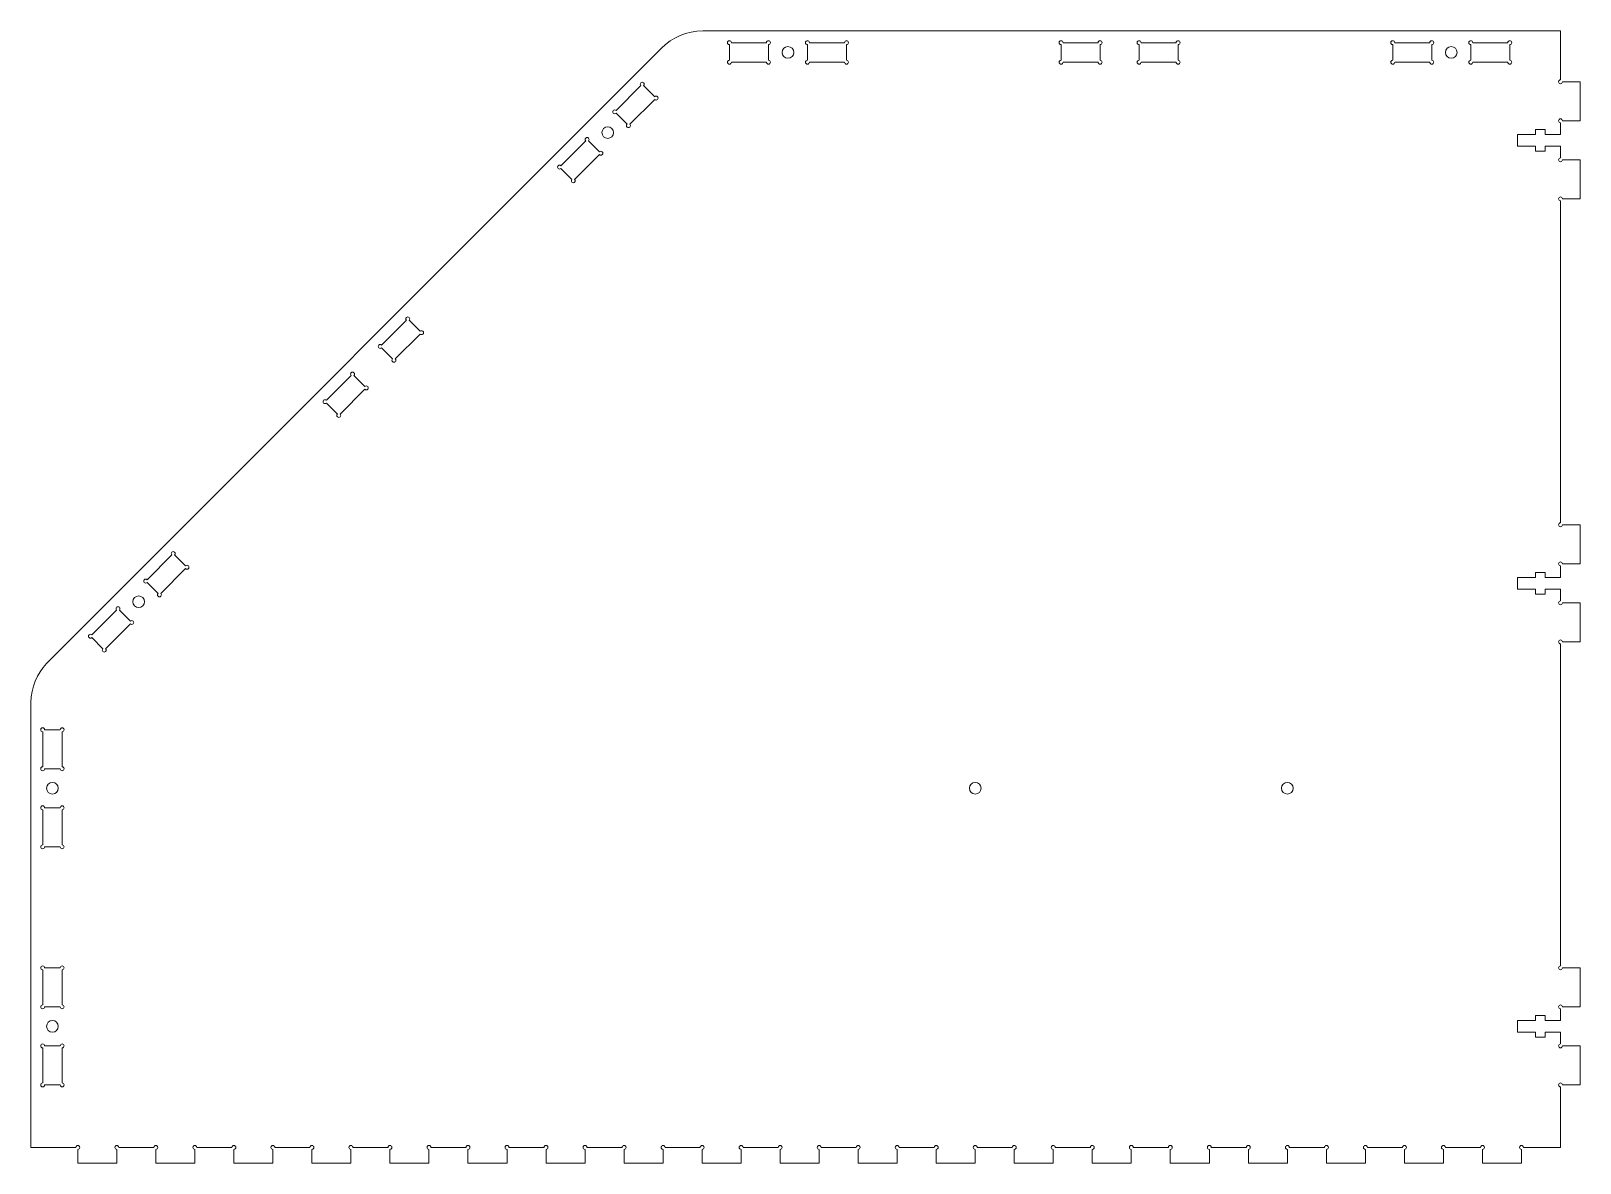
# Model space of a CAD drawing. Header units: millimetres. Extents: x -296 to 101, y -146 to 144.
import ezdxf

# ---------------------------------------------------------------- set-up
doc = ezdxf.new("R2010")
doc.units = ezdxf.units.MM
doc.header["$MEASUREMENT"] = 0
doc.layers.add('Layer 1', color=7, linetype='Continuous')

msp = doc.modelspace()

# ---------------------------------------------------------------- linework, layer by layer
at = {"layer": 'Layer 1', "color": 250, "lineweight": 9}
for centre in [(-54, -50), (26, -50)]:
    msp.add_ellipse(centre, major_axis=(0, 1.5), ratio=1, dxfattribs=at)
for points, knots in [([(-134.4061, 139.6061), (-131.6914, 142.3207), (-127.9414, 144), (-123.8, 144), (-123.8, 144), (-123.8, 144), (96, 144), (96, 144), (96, 144), (96, 144), (96, 134), (96, 134), (96, 134), (96, 134), (96, 131.5), (96, 131.5), (96, 131.5), (95.7239, 131.5), (95.5, 131.2761), (95.5, 131), (95.5, 131), (95.5, 130.7239), (95.7239, 130.5), (96, 130.5), (96, 130.5), (96.2761, 130.5), (96.5, 130.7239), (96.5, 131), (96.5, 131), (96.5, 131), (101, 131), (101, 131), (101, 131), (101, 131), (101, 121), (101, 121), (101, 121), (101, 121), (96.5, 121), (96.5, 121), (96.5, 121), (96.5, 121.2761), (96.2761, 121.5), (96, 121.5), (96, 121.5), (95.7239, 121.5), (95.5, 121.2761), (95.5, 121), (95.5, 121), (95.5, 120.7239), (95.7239, 120.5), (96, 120.5), (96, 120.5), (96, 120.5), (96, 117.5), (96, 117.5), (96, 117.5), (96, 117.5), (92.0553, 117.5), (92.0553, 117.5), (92.0553, 117.5), (92.0553, 117.5), (92.0553, 118.75), (92.0553, 118.75), (92.0553, 118.75), (92.0553, 118.75), (89.5553, 118.75), (89.5553, 118.75), (89.5553, 118.75), (89.5553, 118.75), (89.5553, 117.5), (89.5553, 117.5), (89.5553, 117.5), (89.5553, 117.5), (85, 117.5), (85, 117.5), (85, 117.5), (85, 117.5), (85, 114.5), (85, 114.5), (85, 114.5), (85, 114.5), (89.5553, 114.5), (89.5553, 114.5), (89.5553, 114.5), (89.5553, 114.5), (89.5553, 113.25), (89.5553, 113.25), (89.5553, 113.25), (89.5553, 113.25), (92.0553, 113.25), (92.0553, 113.25), (92.0553, 113.25), (92.0553, 113.25), (92.0553, 114.5), (92.0553, 114.5), (92.0553, 114.5), (92.0553, 114.5), (96, 114.5), (96, 114.5), (96, 114.5), (96, 114.5), (96, 111.5), (96, 111.5), (96, 111.5), (95.7239, 111.5), (95.5, 111.2761), (95.5, 111), (95.5, 111), (95.5, 110.7239), (95.7239, 110.5), (96, 110.5), (96, 110.5), (96.2761, 110.5), (96.5, 110.7239), (96.5, 111), (96.5, 111), (96.5, 111), (101, 111), (101, 111), (101, 111), (101, 111), (101, 101), (101, 101), (101, 101), (101, 101), (96.5, 101), (96.5, 101), (96.5, 101), (96.5, 101.2761), (96.2761, 101.5), (96, 101.5), (96, 101.5), (95.7239, 101.5), (95.5, 101.2761), (95.5, 101), (95.5, 101), (95.5, 100.7239), (95.7239, 100.5), (96, 100.5), (96, 100.5), (96, 100.5), (96, 99), (96, 99), (96, 99), (96, 99), (96, 98), (96, 98), (96, 98), (96, 98), (96, 20.5), (96, 20.5), (96, 20.5), (96, 20.5), (96, 18), (96, 18), (96, 18), (95.7239, 18), (95.5, 17.7761), (95.5, 17.5), (95.5, 17.5), (95.5, 17.2239), (95.7239, 17), (96, 17), (96, 17), (96.2761, 17), (96.5, 17.2239), (96.5, 17.5), (96.5, 17.5), (96.5, 17.5), (101, 17.5), (101, 17.5), (101, 17.5), (101, 17.5), (101, 7.5), (101, 7.5), (101, 7.5), (101, 7.5), (96.5, 7.5), (96.5, 7.5), (96.5, 7.5), (96.5, 7.7761), (96.2761, 8), (96, 8), (96, 8), (95.7239, 8), (95.5, 7.7761), (95.5, 7.5), (95.5, 7.5), (95.5, 7.2239), (95.7239, 7), (96, 7), (96, 7), (96, 7), (96, 4), (96, 4), (96, 4), (96, 4), (92.0553, 4), (92.0553, 4), (92.0553, 4), (92.0553, 4), (92.0553, 5.25), (92.0553, 5.25), (92.0553, 5.25), (92.0553, 5.25), (89.5553, 5.25), (89.5553, 5.25), (89.5553, 5.25), (89.5553, 5.25), (89.5553, 4), (89.5553, 4), (89.5553, 4), (89.5553, 4), (85, 4), (85, 4), (85, 4), (85, 4), (85, 1), (85, 1), (85, 1), (85, 1), (89.5553, 1), (89.5553, 1), (89.5553, 1), (89.5553, 1), (89.5553, -0.25), (89.5553, -0.25), (89.5553, -0.25), (89.5553, -0.25), (92.0553, -0.25), (92.0553, -0.25), (92.0553, -0.25), (92.0553, -0.25), (92.0553, 1), (92.0553, 1), (92.0553, 1), (92.0553, 1), (96, 1), (96, 1), (96, 1), (96, 1), (96, -2), (96, -2), (96, -2), (95.7239, -2), (95.5, -2.2239), (95.5, -2.5), (95.5, -2.5), (95.5, -2.7761), (95.7239, -3), (96, -3), (96, -3), (96.2761, -3), (96.5, -2.7761), (96.5, -2.5), (96.5, -2.5), (96.5, -2.5), (101, -2.5), (101, -2.5), (101, -2.5), (101, -2.5), (101, -12.5), (101, -12.5), (101, -12.5), (101, -12.5), (96.5, -12.5), (96.5, -12.5), (96.5, -12.5), (96.5, -12.2239), (96.2761, -12), (96, -12), (96, -12), (95.7239, -12), (95.5, -12.2239), (95.5, -12.5), (95.5, -12.5), (95.5, -12.7761), (95.7239, -13), (96, -13), (96, -13), (96, -13), (96, -14.5), (96, -14.5), (96, -14.5), (96, -14.5), (96, -15.5), (96, -15.5), (96, -15.5), (96, -15.5), (96, -22), (96, -22), (96, -22), (96, -22), (96, -93), (96, -93), (96, -93), (96, -93), (96, -95.5), (96, -95.5), (96, -95.5), (95.7239, -95.5), (95.5, -95.7239), (95.5, -96), (95.5, -96), (95.5, -96.2761), (95.7239, -96.5), (96, -96.5), (96, -96.5), (96.2761, -96.5), (96.5, -96.2761), (96.5, -96), (96.5, -96), (96.5, -96), (101, -96), (101, -96), (101, -96), (101, -96), (101, -106), (101, -106), (101, -106), (101, -106), (96.5, -106), (96.5, -106), (96.5, -106), (96.5, -105.7239), (96.2761, -105.5), (96, -105.5), (96, -105.5), (95.7239, -105.5), (95.5, -105.7239), (95.5, -106), (95.5, -106), (95.5, -106.2761), (95.7239, -106.5), (96, -106.5), (96, -106.5), (96, -106.5), (96, -109.5), (96, -109.5), (96, -109.5), (96, -109.5), (92.0553, -109.5), (92.0553, -109.5), (92.0553, -109.5), (92.0553, -109.5), (92.0553, -108.25), (92.0553, -108.25), (92.0553, -108.25), (92.0553, -108.25), (89.5553, -108.25), (89.5553, -108.25), (89.5553, -108.25), (89.5553, -108.25), (89.5553, -109.5), (89.5553, -109.5), (89.5553, -109.5), (89.5553, -109.5), (85, -109.5), (85, -109.5), (85, -109.5), (85, -109.5), (85, -112.5), (85, -112.5), (85, -112.5), (85, -112.5), (89.5553, -112.5), (89.5553, -112.5), (89.5553, -112.5), (89.5553, -112.5), (89.5553, -113.75), (89.5553, -113.75), (89.5553, -113.75), (89.5553, -113.75), (92.0553, -113.75), (92.0553, -113.75), (92.0553, -113.75), (92.0553, -113.75), (92.0553, -112.5), (92.0553, -112.5), (92.0553, -112.5), (92.0553, -112.5), (96, -112.5), (96, -112.5), (96, -112.5), (96, -112.5), (96, -115.5), (96, -115.5), (96, -115.5), (95.7239, -115.5), (95.5, -115.7239), (95.5, -116), (95.5, -116), (95.5, -116.2761), (95.7239, -116.5), (96, -116.5), (96, -116.5), (96.2761, -116.5), (96.5, -116.2761), (96.5, -116), (96.5, -116), (96.5, -116), (101, -116), (101, -116), (101, -116), (101, -116), (101, -126), (101, -126), (101, -126), (101, -126), (96.5, -126), (96.5, -126), (96.5, -126), (96.5, -125.7239), (96.2761, -125.5), (96, -125.5), (96, -125.5), (95.7239, -125.5), (95.5, -125.7239), (95.5, -126), (95.5, -126), (95.5, -126.2761), (95.7239, -126.5), (96, -126.5), (96, -126.5), (96, -126.5), (96, -128), (96, -128), (96, -128), (96, -128), (96, -129), (96, -129), (96, -129), (96, -129), (96, -139), (96, -139), (96, -139), (96, -139), (96, -142), (96, -142), (96, -142), (96, -142), (91, -142), (91, -142), (91, -142), (91, -142), (90.6796, -142), (90.6796, -142), (90.6796, -142), (90.6796, -142), (86.5, -142), (86.5, -142), (86.5, -142), (86.5, -141.7239), (86.2761, -141.5), (86, -141.5), (86, -141.5), (85.7239, -141.5), (85.5, -141.7239), (85.5, -142), (85.5, -142), (85.5, -142.2761), (85.7239, -142.5), (86, -142.5), (86, -142.5), (86, -142.5), (86, -146), (86, -146), (86, -146), (86, -146), (76, -146), (76, -146), (76, -146), (76, -146), (76, -142.5), (76, -142.5), (76, -142.5), (76.2761, -142.5), (76.5, -142.2761), (76.5, -142), (76.5, -142), (76.5, -141.7239), (76.2761, -141.5), (76, -141.5), (76, -141.5), (75.7239, -141.5), (75.5, -141.7239), (75.5, -142), (75.5, -142), (75.5, -142), (71, -142), (71, -142), (71, -142), (71, -142), (70.6796, -142), (70.6796, -142), (70.6796, -142), (70.6796, -142), (66.5, -142), (66.5, -142), (66.5, -142), (66.5, -141.7239), (66.2761, -141.5), (66, -141.5), (66, -141.5), (65.7239, -141.5), (65.5, -141.7239), (65.5, -142), (65.5, -142), (65.5, -142.2761), (65.7239, -142.5), (66, -142.5), (66, -142.5), (66, -142.5), (66, -146), (66, -146), (66, -146), (66, -146), (56, -146), (56, -146), (56, -146), (56, -146), (56, -142.5), (56, -142.5), (56, -142.5), (56.2761, -142.5), (56.5, -142.2761), (56.5, -142), (56.5, -142), (56.5, -141.7239), (56.2761, -141.5), (56, -141.5), (56, -141.5), (55.7239, -141.5), (55.5, -141.7239), (55.5, -142), (55.5, -142), (55.5, -142), (51, -142), (51, -142), (51, -142), (51, -142), (50.6796, -142), (50.6796, -142), (50.6796, -142), (50.6796, -142), (46.5, -142), (46.5, -142), (46.5, -142), (46.5, -141.7239), (46.2761, -141.5), (46, -141.5), (46, -141.5), (45.7239, -141.5), (45.5, -141.7239), (45.5, -142), (45.5, -142), (45.5, -142.2761), (45.7239, -142.5), (46, -142.5), (46, -142.5), (46, -142.5), (46, -146), (46, -146), (46, -146), (46, -146), (36, -146), (36, -146), (36, -146), (36, -146), (36, -142.5), (36, -142.5), (36, -142.5), (36.2761, -142.5), (36.5, -142.2761), (36.5, -142), (36.5, -142), (36.5, -141.7239), (36.2761, -141.5), (36, -141.5), (36, -141.5), (35.7239, -141.5), (35.5, -141.7239), (35.5, -142), (35.5, -142), (35.5, -142), (31, -142), (31, -142), (31, -142), (31, -142), (30.6796, -142), (30.6796, -142), (30.6796, -142), (30.6796, -142), (26.5, -142), (26.5, -142), (26.5, -142), (26.5, -141.7239), (26.2761, -141.5), (26, -141.5), (26, -141.5), (25.7239, -141.5), (25.5, -141.7239), (25.5, -142), (25.5, -142), (25.5, -142.2761), (25.7239, -142.5), (26, -142.5), (26, -142.5), (26, -142.5), (26, -146), (26, -146), (26, -146), (26, -146), (16, -146), (16, -146), (16, -146), (16, -146), (16, -142.5), (16, -142.5), (16, -142.5), (16.2761, -142.5), (16.5, -142.2761), (16.5, -142), (16.5, -142), (16.5, -141.7239), (16.2761, -141.5), (16, -141.5), (16, -141.5), (15.7239, -141.5), (15.5, -141.7239), (15.5, -142), (15.5, -142), (15.5, -142), (11, -142), (11, -142), (11, -142), (11, -142), (10.6796, -142), (10.6796, -142), (10.6796, -142), (10.6796, -142), (6.5, -142), (6.5, -142), (6.5, -142), (6.5, -141.7239), (6.2761, -141.5), (6, -141.5), (6, -141.5), (5.7239, -141.5), (5.5, -141.7239), (5.5, -142), (5.5, -142), (5.5, -142.2761), (5.7239, -142.5), (6, -142.5), (6, -142.5), (6, -142.5), (6, -146), (6, -146), (6, -146), (6, -146), (-4, -146), (-4, -146), (-4, -146), (-4, -146), (-4, -142.5), (-4, -142.5), (-4, -142.5), (-3.7239, -142.5), (-3.5, -142.2761), (-3.5, -142), (-3.5, -142), (-3.5, -141.7239), (-3.7239, -141.5), (-4, -141.5), (-4, -141.5), (-4.2761, -141.5), (-4.5, -141.7239), (-4.5, -142), (-4.5, -142), (-4.5, -142), (-9, -142), (-9, -142), (-9, -142), (-9, -142), (-9.3204, -142), (-9.3204, -142), (-9.3204, -142), (-9.3204, -142), (-13.5, -142), (-13.5, -142), (-13.5, -142), (-13.5, -141.7239), (-13.7239, -141.5), (-14, -141.5), (-14, -141.5), (-14.2761, -141.5), (-14.5, -141.7239), (-14.5, -142), (-14.5, -142), (-14.5, -142.2761), (-14.2761, -142.5), (-14, -142.5), (-14, -142.5), (-14, -142.5), (-14, -146), (-14, -146), (-14, -146), (-14, -146), (-24, -146), (-24, -146), (-24, -146), (-24, -146), (-24, -142.5), (-24, -142.5), (-24, -142.5), (-23.7239, -142.5), (-23.5, -142.2761), (-23.5, -142), (-23.5, -142), (-23.5, -141.7239), (-23.7239, -141.5), (-24, -141.5), (-24, -141.5), (-24.2761, -141.5), (-24.5, -141.7239), (-24.5, -142), (-24.5, -142), (-24.5, -142), (-29, -142), (-29, -142), (-29, -142), (-29, -142), (-29.3204, -142), (-29.3204, -142), (-29.3204, -142), (-29.3204, -142), (-33.5, -142), (-33.5, -142), (-33.5, -142), (-33.5, -141.7239), (-33.7239, -141.5), (-34, -141.5), (-34, -141.5), (-34.2761, -141.5), (-34.5, -141.7239), (-34.5, -142), (-34.5, -142), (-34.5, -142.2761), (-34.2761, -142.5), (-34, -142.5), (-34, -142.5), (-34, -142.5), (-34, -146), (-34, -146), (-34, -146), (-34, -146), (-44, -146), (-44, -146), (-44, -146), (-44, -146), (-44, -142.5), (-44, -142.5), (-44, -142.5), (-43.7239, -142.5), (-43.5, -142.2761), (-43.5, -142), (-43.5, -142), (-43.5, -141.7239), (-43.7239, -141.5), (-44, -141.5), (-44, -141.5), (-44.2761, -141.5), (-44.5, -141.7239), (-44.5, -142), (-44.5, -142), (-44.5, -142), (-49, -142), (-49, -142), (-49, -142), (-49, -142), (-49.3204, -142), (-49.3204, -142), (-49.3204, -142), (-49.3204, -142), (-53.5, -142), (-53.5, -142), (-53.5, -142), (-53.5, -141.7239), (-53.7239, -141.5), (-54, -141.5), (-54, -141.5), (-54.2761, -141.5), (-54.5, -141.7239), (-54.5, -142), (-54.5, -142), (-54.5, -142.2761), (-54.2761, -142.5), (-54, -142.5), (-54, -142.5), (-54, -142.5), (-54, -146), (-54, -146), (-54, -146), (-54, -146), (-64, -146), (-64, -146), (-64, -146), (-64, -146), (-64, -142.5), (-64, -142.5), (-64, -142.5), (-63.7239, -142.5), (-63.5, -142.2761), (-63.5, -142), (-63.5, -142), (-63.5, -141.7239), (-63.7239, -141.5), (-64, -141.5), (-64, -141.5), (-64.2761, -141.5), (-64.5, -141.7239), (-64.5, -142), (-64.5, -142), (-64.5, -142), (-69, -142), (-69, -142), (-69, -142), (-69, -142), (-69.3204, -142), (-69.3204, -142), (-69.3204, -142), (-69.3204, -142), (-73.5, -142), (-73.5, -142), (-73.5, -142), (-73.5, -141.7239), (-73.7239, -141.5), (-74, -141.5), (-74, -141.5), (-74.2761, -141.5), (-74.5, -141.7239), (-74.5, -142), (-74.5, -142), (-74.5, -142.2761), (-74.2761, -142.5), (-74, -142.5), (-74, -142.5), (-74, -142.5), (-74, -146), (-74, -146), (-74, -146), (-74, -146), (-84, -146), (-84, -146), (-84, -146), (-84, -146), (-84, -142.5), (-84, -142.5), (-84, -142.5), (-83.7239, -142.5), (-83.5, -142.2761), (-83.5, -142), (-83.5, -142), (-83.5, -141.7239), (-83.7239, -141.5), (-84, -141.5), (-84, -141.5), (-84.2761, -141.5), (-84.5, -141.7239), (-84.5, -142), (-84.5, -142), (-84.5, -142), (-89, -142), (-89, -142), (-89, -142), (-89, -142), (-89.3204, -142), (-89.3204, -142), (-89.3204, -142), (-89.3204, -142), (-93.5, -142), (-93.5, -142), (-93.5, -142), (-93.5, -141.7239), (-93.7239, -141.5), (-94, -141.5), (-94, -141.5), (-94.2761, -141.5), (-94.5, -141.7239), (-94.5, -142), (-94.5, -142), (-94.5, -142.2761), (-94.2761, -142.5), (-94, -142.5), (-94, -142.5), (-94, -142.5), (-94, -146), (-94, -146), (-94, -146), (-94, -146), (-104, -146), (-104, -146), (-104, -146), (-104, -146), (-104, -142.5), (-104, -142.5), (-104, -142.5), (-103.7239, -142.5), (-103.5, -142.2761), (-103.5, -142), (-103.5, -142), (-103.5, -141.7239), (-103.7239, -141.5), (-104, -141.5), (-104, -141.5), (-104.2761, -141.5), (-104.5, -141.7239), (-104.5, -142), (-104.5, -142), (-104.5, -142), (-109, -142), (-109, -142), (-109, -142), (-109, -142), (-109.3204, -142), (-109.3204, -142), (-109.3204, -142), (-109.3204, -142), (-113.5, -142), (-113.5, -142), (-113.5, -142), (-113.5, -141.7239), (-113.7239, -141.5), (-114, -141.5), (-114, -141.5), (-114.2761, -141.5), (-114.5, -141.7239), (-114.5, -142), (-114.5, -142), (-114.5, -142.2761), (-114.2761, -142.5), (-114, -142.5), (-114, -142.5), (-114, -142.5), (-114, -146), (-114, -146), (-114, -146), (-114, -146), (-124, -146), (-124, -146), (-124, -146), (-124, -146), (-124, -142.5), (-124, -142.5), (-124, -142.5), (-123.7239, -142.5), (-123.5, -142.2761), (-123.5, -142), (-123.5, -142), (-123.5, -141.7239), (-123.7239, -141.5), (-124, -141.5), (-124, -141.5), (-124.2761, -141.5), (-124.5, -141.7239), (-124.5, -142), (-124.5, -142), (-124.5, -142), (-129, -142), (-129, -142), (-129, -142), (-129, -142), (-129.3204, -142), (-129.3204, -142), (-129.3204, -142), (-129.3204, -142), (-133.5, -142), (-133.5, -142), (-133.5, -142), (-133.5, -141.7239), (-133.7239, -141.5), (-134, -141.5), (-134, -141.5), (-134.2761, -141.5), (-134.5, -141.7239), (-134.5, -142), (-134.5, -142), (-134.5, -142.2761), (-134.2761, -142.5), (-134, -142.5), (-134, -142.5), (-134, -142.5), (-134, -146), (-134, -146), (-134, -146), (-134, -146), (-144, -146), (-144, -146), (-144, -146), (-144, -146), (-144, -142.5), (-144, -142.5), (-144, -142.5), (-143.7239, -142.5), (-143.5, -142.2761), (-143.5, -142), (-143.5, -142), (-143.5, -141.7239), (-143.7239, -141.5), (-144, -141.5), (-144, -141.5), (-144.2761, -141.5), (-144.5, -141.7239), (-144.5, -142), (-144.5, -142), (-144.5, -142), (-149, -142), (-149, -142), (-149, -142), (-149, -142), (-149.3204, -142), (-149.3204, -142), (-149.3204, -142), (-149.3204, -142), (-153.5, -142), (-153.5, -142), (-153.5, -142), (-153.5, -141.7239), (-153.7239, -141.5), (-154, -141.5), (-154, -141.5), (-154.2761, -141.5), (-154.5, -141.7239), (-154.5, -142), (-154.5, -142), (-154.5, -142.2761), (-154.2761, -142.5), (-154, -142.5), (-154, -142.5), (-154, -142.5), (-154, -146), (-154, -146), (-154, -146), (-154, -146), (-164, -146), (-164, -146), (-164, -146), (-164, -146), (-164, -142.5), (-164, -142.5), (-164, -142.5), (-163.7239, -142.5), (-163.5, -142.2761), (-163.5, -142), (-163.5, -142), (-163.5, -141.7239), (-163.7239, -141.5), (-164, -141.5), (-164, -141.5), (-164.2761, -141.5), (-164.5, -141.7239), (-164.5, -142), (-164.5, -142), (-164.5, -142), (-169, -142), (-169, -142), (-169, -142), (-169, -142), (-169.3204, -142), (-169.3204, -142), (-169.3204, -142), (-169.3204, -142), (-173.5, -142), (-173.5, -142), (-173.5, -142), (-173.5, -141.7239), (-173.7239, -141.5), (-174, -141.5), (-174, -141.5), (-174.2761, -141.5), (-174.5, -141.7239), (-174.5, -142), (-174.5, -142), (-174.5, -142.2761), (-174.2761, -142.5), (-174, -142.5), (-174, -142.5), (-174, -142.5), (-174, -146), (-174, -146), (-174, -146), (-174, -146), (-184, -146), (-184, -146), (-184, -146), (-184, -146), (-184, -142.5), (-184, -142.5), (-184, -142.5), (-183.7239, -142.5), (-183.5, -142.2761), (-183.5, -142), (-183.5, -142), (-183.5, -141.7239), (-183.7239, -141.5), (-184, -141.5), (-184, -141.5), (-184.2761, -141.5), (-184.5, -141.7239), (-184.5, -142), (-184.5, -142), (-184.5, -142), (-189, -142), (-189, -142), (-189, -142), (-189, -142), (-189.3204, -142), (-189.3204, -142), (-189.3204, -142), (-189.3204, -142), (-193.5, -142), (-193.5, -142), (-193.5, -142), (-193.5, -141.7239), (-193.7239, -141.5), (-194, -141.5), (-194, -141.5), (-194.2761, -141.5), (-194.5, -141.7239), (-194.5, -142), (-194.5, -142), (-194.5, -142.2761), (-194.2761, -142.5), (-194, -142.5), (-194, -142.5), (-194, -142.5), (-194, -146), (-194, -146), (-194, -146), (-194, -146), (-204, -146), (-204, -146), (-204, -146), (-204, -146), (-204, -142.5), (-204, -142.5), (-204, -142.5), (-203.7239, -142.5), (-203.5, -142.2761), (-203.5, -142), (-203.5, -142), (-203.5, -141.7239), (-203.7239, -141.5), (-204, -141.5), (-204, -141.5), (-204.2761, -141.5), (-204.5, -141.7239), (-204.5, -142), (-204.5, -142), (-204.5, -142), (-209, -142), (-209, -142), (-209, -142), (-209, -142), (-209.3204, -142), (-209.3204, -142), (-209.3204, -142), (-209.3204, -142), (-213.5, -142), (-213.5, -142), (-213.5, -142), (-213.5, -141.7239), (-213.7239, -141.5), (-214, -141.5), (-214, -141.5), (-214.2761, -141.5), (-214.5, -141.7239), (-214.5, -142), (-214.5, -142), (-214.5, -142.2761), (-214.2761, -142.5), (-214, -142.5), (-214, -142.5), (-214, -142.5), (-214, -146), (-214, -146), (-214, -146), (-214, -146), (-224, -146), (-224, -146), (-224, -146), (-224, -146), (-224, -142.5), (-224, -142.5), (-224, -142.5), (-223.7239, -142.5), (-223.5, -142.2761), (-223.5, -142), (-223.5, -142), (-223.5, -141.7239), (-223.7239, -141.5), (-224, -141.5), (-224, -141.5), (-224.2761, -141.5), (-224.5, -141.7239), (-224.5, -142), (-224.5, -142), (-224.5, -142), (-229, -142), (-229, -142), (-229, -142), (-229, -142), (-229.3204, -142), (-229.3204, -142), (-229.3204, -142), (-229.3204, -142), (-233.5, -142), (-233.5, -142), (-233.5, -142), (-233.5, -141.7239), (-233.7239, -141.5), (-234, -141.5), (-234, -141.5), (-234.2761, -141.5), (-234.5, -141.7239), (-234.5, -142), (-234.5, -142), (-234.5, -142.2761), (-234.2761, -142.5), (-234, -142.5), (-234, -142.5), (-234, -142.5), (-234, -146), (-234, -146), (-234, -146), (-234, -146), (-244, -146), (-244, -146), (-244, -146), (-244, -146), (-244, -142.5), (-244, -142.5), (-244, -142.5), (-243.7239, -142.5), (-243.5, -142.2761), (-243.5, -142), (-243.5, -142), (-243.5, -141.7239), (-243.7239, -141.5), (-244, -141.5), (-244, -141.5), (-244.2761, -141.5), (-244.5, -141.7239), (-244.5, -142), (-244.5, -142), (-244.5, -142), (-249, -142), (-249, -142), (-249, -142), (-249, -142), (-249.3204, -142), (-249.3204, -142), (-249.3204, -142), (-249.3204, -142), (-253.5, -142), (-253.5, -142), (-253.5, -142), (-253.5, -141.7239), (-253.7239, -141.5), (-254, -141.5), (-254, -141.5), (-254.2761, -141.5), (-254.5, -141.7239), (-254.5, -142), (-254.5, -142), (-254.5, -142.2761), (-254.2761, -142.5), (-254, -142.5), (-254, -142.5), (-254, -142.5), (-254, -146), (-254, -146), (-254, -146), (-254, -146), (-264, -146), (-264, -146), (-264, -146), (-264, -146), (-264, -142.5), (-264, -142.5), (-264, -142.5), (-263.7239, -142.5), (-263.5, -142.2761), (-263.5, -142), (-263.5, -142), (-263.5, -141.7239), (-263.7239, -141.5), (-264, -141.5), (-264, -141.5), (-264.2761, -141.5), (-264.5, -141.7239), (-264.5, -142), (-264.5, -142), (-264.5, -142), (-269, -142), (-269, -142), (-269, -142), (-269, -142), (-269.3204, -142), (-269.3204, -142), (-269.3204, -142), (-269.3204, -142), (-273.5, -142), (-273.5, -142), (-273.5, -142), (-273.5, -141.7239), (-273.7239, -141.5), (-274, -141.5), (-274, -141.5), (-274.2761, -141.5), (-274.5, -141.7239), (-274.5, -142), (-274.5, -142), (-274.5, -142.2761), (-274.2761, -142.5), (-274, -142.5), (-274, -142.5), (-274, -142.5), (-274, -146), (-274, -146), (-274, -146), (-274, -146), (-284, -146), (-284, -146), (-284, -146), (-284, -146), (-284, -142.5), (-284, -142.5), (-284, -142.5), (-283.7239, -142.5), (-283.5, -142.2761), (-283.5, -142), (-283.5, -142), (-283.5, -141.7239), (-283.7239, -141.5), (-284, -141.5), (-284, -141.5), (-284.2761, -141.5), (-284.5, -141.7239), (-284.5, -142), (-284.5, -142), (-284.5, -142), (-289, -142), (-289, -142), (-289, -142), (-289, -142), (-296, -142), (-296, -142), (-296, -142), (-296, -142), (-296, -139), (-296, -139), (-296, -139), (-296, -139), (-296, -28), (-296, -28), (-296, -28), (-296, -28), (-295.9975, -28), (-295.9975, -28), (-295.9975, -28), (-295.947, -24.1397), (-294.437, -20.6312), (-291.9949, -18), (-291.9949, -18), (-291.9949, -18), (-292, -18), (-292, -18), (-292, -18), (-292, -18), (-134.3939, 139.6061), (-134.3939, 139.6061), (-134.3939, 139.6061), (-134.3939, 139.6061), (-134.4061, 139.6061), (-134.4061, 139.6061)], [0, 0, 0, 0, 0.00288184, 0.00288184, 0.00288184, 0.00288184, 0.00576369, 0.00576369, 0.00576369, 0.00576369, 0.00864553, 0.00864553, 0.00864553, 0.00864553, 0.01152738, 0.01152738, 0.01152738, 0.01152738, 0.01440922, 0.01440922, 0.01440922, 0.01440922, 0.01729107, 0.01729107, 0.01729107, 0.01729107, 0.02017291, 0.02017291, 0.02017291, 0.02017291, 0.02305476, 0.02305476, 0.02305476, 0.02305476, 0.0259366, 0.0259366, 0.0259366, 0.0259366, 0.02881844, 0.02881844, 0.02881844, 0.02881844, 0.03170029, 0.03170029, 0.03170029, 0.03170029, 0.03458213, 0.03458213, 0.03458213, 0.03458213, 0.03746398, 0.03746398, 0.03746398, 0.03746398, 0.04034582, 0.04034582, 0.04034582, 0.04034582, 0.04322767, 0.04322767, 0.04322767, 0.04322767, 0.04610951, 0.04610951, 0.04610951, 0.04610951, 0.04899135, 0.04899135, 0.04899135, 0.04899135, 0.0518732, 0.0518732, 0.0518732, 0.0518732, 0.05475504, 0.05475504, 0.05475504, 0.05475504, 0.05763689, 0.05763689, 0.05763689, 0.05763689, 0.06051873, 0.06051873, 0.06051873, 0.06051873, 0.06340058, 0.06340058, 0.06340058, 0.06340058, 0.06628242, 0.06628242, 0.06628242, 0.06628242, 0.06916427, 0.06916427, 0.06916427, 0.06916427, 0.07204611, 0.07204611, 0.07204611, 0.07204611, 0.07492795, 0.07492795, 0.07492795, 0.07492795, 0.0778098, 0.0778098, 0.0778098, 0.0778098, 0.08069164, 0.08069164, 0.08069164, 0.08069164, 0.08357349, 0.08357349, 0.08357349, 0.08357349, 0.08645533, 0.08645533, 0.08645533, 0.08645533, 0.08933718, 0.08933718, 0.08933718, 0.08933718, 0.09221902, 0.09221902, 0.09221902, 0.09221902, 0.09510086, 0.09510086, 0.09510086, 0.09510086, 0.09798271, 0.09798271, 0.09798271, 0.09798271, 0.10086455, 0.10086455, 0.10086455, 0.10086455, 0.1037464, 0.1037464, 0.1037464, 0.1037464, 0.10662824, 0.10662824, 0.10662824, 0.10662824, 0.10951009, 0.10951009, 0.10951009, 0.10951009, 0.11239193, 0.11239193, 0.11239193, 0.11239193, 0.11527378, 0.11527378, 0.11527378, 0.11527378, 0.11815562, 0.11815562, 0.11815562, 0.11815562, 0.12103746, 0.12103746, 0.12103746, 0.12103746, 0.12391931, 0.12391931, 0.12391931, 0.12391931, 0.12680115, 0.12680115, 0.12680115, 0.12680115, 0.129683, 0.129683, 0.129683, 0.129683, 0.13256484, 0.13256484, 0.13256484, 0.13256484, 0.13544669, 0.13544669, 0.13544669, 0.13544669, 0.13832853, 0.13832853, 0.13832853, 0.13832853, 0.14121037, 0.14121037, 0.14121037, 0.14121037, 0.14409222, 0.14409222, 0.14409222, 0.14409222, 0.14697406, 0.14697406, 0.14697406, 0.14697406, 0.14985591, 0.14985591, 0.14985591, 0.14985591, 0.15273775, 0.15273775, 0.15273775, 0.15273775, 0.1556196, 0.1556196, 0.1556196, 0.1556196, 0.15850144, 0.15850144, 0.15850144, 0.15850144, 0.16138329, 0.16138329, 0.16138329, 0.16138329, 0.16426513, 0.16426513, 0.16426513, 0.16426513, 0.16714697, 0.16714697, 0.16714697, 0.16714697, 0.17002882, 0.17002882, 0.17002882, 0.17002882, 0.17291066, 0.17291066, 0.17291066, 0.17291066, 0.17579251, 0.17579251, 0.17579251, 0.17579251, 0.17867435, 0.17867435, 0.17867435, 0.17867435, 0.1815562, 0.1815562, 0.1815562, 0.1815562, 0.18443804, 0.18443804, 0.18443804, 0.18443804, 0.18731988, 0.18731988, 0.18731988, 0.18731988, 0.19020173, 0.19020173, 0.19020173, 0.19020173, 0.19308357, 0.19308357, 0.19308357, 0.19308357, 0.19596542, 0.19596542, 0.19596542, 0.19596542, 0.19884726, 0.19884726, 0.19884726, 0.19884726, 0.20172911, 0.20172911, 0.20172911, 0.20172911, 0.20461095, 0.20461095, 0.20461095, 0.20461095, 0.2074928, 0.2074928, 0.2074928, 0.2074928, 0.21037464, 0.21037464, 0.21037464, 0.21037464, 0.21325648, 0.21325648, 0.21325648, 0.21325648, 0.21613833, 0.21613833, 0.21613833, 0.21613833, 0.21902017, 0.21902017, 0.21902017, 0.21902017, 0.22190202, 0.22190202, 0.22190202, 0.22190202, 0.22478386, 0.22478386, 0.22478386, 0.22478386, 0.22766571, 0.22766571, 0.22766571, 0.22766571, 0.23054755, 0.23054755, 0.23054755, 0.23054755, 0.23342939, 0.23342939, 0.23342939, 0.23342939, 0.23631124, 0.23631124, 0.23631124, 0.23631124, 0.23919308, 0.23919308, 0.23919308, 0.23919308, 0.24207493, 0.24207493, 0.24207493, 0.24207493, 0.24495677, 0.24495677, 0.24495677, 0.24495677, 0.24783862, 0.24783862, 0.24783862, 0.24783862, 0.25072046, 0.25072046, 0.25072046, 0.25072046, 0.25360231, 0.25360231, 0.25360231, 0.25360231, 0.25648415, 0.25648415, 0.25648415, 0.25648415, 0.25936599, 0.25936599, 0.25936599, 0.25936599, 0.26224784, 0.26224784, 0.26224784, 0.26224784, 0.26512968, 0.26512968, 0.26512968, 0.26512968, 0.26801153, 0.26801153, 0.26801153, 0.26801153, 0.27089337, 0.27089337, 0.27089337, 0.27089337, 0.27377522, 0.27377522, 0.27377522, 0.27377522, 0.27665706, 0.27665706, 0.27665706, 0.27665706, 0.2795389, 0.2795389, 0.2795389, 0.2795389, 0.28242075, 0.28242075, 0.28242075, 0.28242075, 0.28530259, 0.28530259, 0.28530259, 0.28530259, 0.28818444, 0.28818444, 0.28818444, 0.28818444, 0.29106628, 0.29106628, 0.29106628, 0.29106628, 0.29394813, 0.29394813, 0.29394813, 0.29394813, 0.29682997, 0.29682997, 0.29682997, 0.29682997, 0.29971182, 0.29971182, 0.29971182, 0.29971182, 0.30259366, 0.30259366, 0.30259366, 0.30259366, 0.3054755, 0.3054755, 0.3054755, 0.3054755, 0.30835735, 0.30835735, 0.30835735, 0.30835735, 0.31123919, 0.31123919, 0.31123919, 0.31123919, 0.31412104, 0.31412104, 0.31412104, 0.31412104, 0.31700288, 0.31700288, 0.31700288, 0.31700288, 0.31988473, 0.31988473, 0.31988473, 0.31988473, 0.32276657, 0.32276657, 0.32276657, 0.32276657, 0.32564841, 0.32564841, 0.32564841, 0.32564841, 0.32853026, 0.32853026, 0.32853026, 0.32853026, 0.3314121, 0.3314121, 0.3314121, 0.3314121, 0.33429395, 0.33429395, 0.33429395, 0.33429395, 0.33717579, 0.33717579, 0.33717579, 0.33717579, 0.34005764, 0.34005764, 0.34005764, 0.34005764, 0.34293948, 0.34293948, 0.34293948, 0.34293948, 0.34582133, 0.34582133, 0.34582133, 0.34582133, 0.34870317, 0.34870317, 0.34870317, 0.34870317, 0.35158501, 0.35158501, 0.35158501, 0.35158501, 0.35446686, 0.35446686, 0.35446686, 0.35446686, 0.3573487, 0.3573487, 0.3573487, 0.3573487, 0.36023055, 0.36023055, 0.36023055, 0.36023055, 0.36311239, 0.36311239, 0.36311239, 0.36311239, 0.36599424, 0.36599424, 0.36599424, 0.36599424, 0.36887608, 0.36887608, 0.36887608, 0.36887608, 0.37175793, 0.37175793, 0.37175793, 0.37175793, 0.37463977, 0.37463977, 0.37463977, 0.37463977, 0.37752161, 0.37752161, 0.37752161, 0.37752161, 0.38040346, 0.38040346, 0.38040346, 0.38040346, 0.3832853, 0.3832853, 0.3832853, 0.3832853, 0.38616715, 0.38616715, 0.38616715, 0.38616715, 0.38904899, 0.38904899, 0.38904899, 0.38904899, 0.39193084, 0.39193084, 0.39193084, 0.39193084, 0.39481268, 0.39481268, 0.39481268, 0.39481268, 0.39769452, 0.39769452, 0.39769452, 0.39769452, 0.40057637, 0.40057637, 0.40057637, 0.40057637, 0.40345821, 0.40345821, 0.40345821, 0.40345821, 0.40634006, 0.40634006, 0.40634006, 0.40634006, 0.4092219, 0.4092219, 0.4092219, 0.4092219, 0.41210375, 0.41210375, 0.41210375, 0.41210375, 0.41498559, 0.41498559, 0.41498559, 0.41498559, 0.41786744, 0.41786744, 0.41786744, 0.41786744, 0.42074928, 0.42074928, 0.42074928, 0.42074928, 0.42363112, 0.42363112, 0.42363112, 0.42363112, 0.42651297, 0.42651297, 0.42651297, 0.42651297, 0.42939481, 0.42939481, 0.42939481, 0.42939481, 0.43227666, 0.43227666, 0.43227666, 0.43227666, 0.4351585, 0.4351585, 0.4351585, 0.4351585, 0.43804035, 0.43804035, 0.43804035, 0.43804035, 0.44092219, 0.44092219, 0.44092219, 0.44092219, 0.44380403, 0.44380403, 0.44380403, 0.44380403, 0.44668588, 0.44668588, 0.44668588, 0.44668588, 0.44956772, 0.44956772, 0.44956772, 0.44956772, 0.45244957, 0.45244957, 0.45244957, 0.45244957, 0.45533141, 0.45533141, 0.45533141, 0.45533141, 0.45821326, 0.45821326, 0.45821326, 0.45821326, 0.4610951, 0.4610951, 0.4610951, 0.4610951, 0.46397695, 0.46397695, 0.46397695, 0.46397695, 0.46685879, 0.46685879, 0.46685879, 0.46685879, 0.46974063, 0.46974063, 0.46974063, 0.46974063, 0.47262248, 0.47262248, 0.47262248, 0.47262248, 0.47550432, 0.47550432, 0.47550432, 0.47550432, 0.47838617, 0.47838617, 0.47838617, 0.47838617, 0.48126801, 0.48126801, 0.48126801, 0.48126801, 0.48414986, 0.48414986, 0.48414986, 0.48414986, 0.4870317, 0.4870317, 0.4870317, 0.4870317, 0.48991354, 0.48991354, 0.48991354, 0.48991354, 0.49279539, 0.49279539, 0.49279539, 0.49279539, 0.49567723, 0.49567723, 0.49567723, 0.49567723, 0.49855908, 0.49855908, 0.49855908, 0.49855908, 0.50144092, 0.50144092, 0.50144092, 0.50144092, 0.50432277, 0.50432277, 0.50432277, 0.50432277, 0.50720461, 0.50720461, 0.50720461, 0.50720461, 0.51008646, 0.51008646, 0.51008646, 0.51008646, 0.5129683, 0.5129683, 0.5129683, 0.5129683, 0.51585014, 0.51585014, 0.51585014, 0.51585014, 0.51873199, 0.51873199, 0.51873199, 0.51873199, 0.52161383, 0.52161383, 0.52161383, 0.52161383, 0.52449568, 0.52449568, 0.52449568, 0.52449568, 0.52737752, 0.52737752, 0.52737752, 0.52737752, 0.53025937, 0.53025937, 0.53025937, 0.53025937, 0.53314121, 0.53314121, 0.53314121, 0.53314121, 0.53602305, 0.53602305, 0.53602305, 0.53602305, 0.5389049, 0.5389049, 0.5389049, 0.5389049, 0.54178674, 0.54178674, 0.54178674, 0.54178674, 0.54466859, 0.54466859, 0.54466859, 0.54466859, 0.54755043, 0.54755043, 0.54755043, 0.54755043, 0.55043228, 0.55043228, 0.55043228, 0.55043228, 0.55331412, 0.55331412, 0.55331412, 0.55331412, 0.55619597, 0.55619597, 0.55619597, 0.55619597, 0.55907781, 0.55907781, 0.55907781, 0.55907781, 0.56195965, 0.56195965, 0.56195965, 0.56195965, 0.5648415, 0.5648415, 0.5648415, 0.5648415, 0.56772334, 0.56772334, 0.56772334, 0.56772334, 0.57060519, 0.57060519, 0.57060519, 0.57060519, 0.57348703, 0.57348703, 0.57348703, 0.57348703, 0.57636888, 0.57636888, 0.57636888, 0.57636888, 0.57925072, 0.57925072, 0.57925072, 0.57925072, 0.58213256, 0.58213256, 0.58213256, 0.58213256, 0.58501441, 0.58501441, 0.58501441, 0.58501441, 0.58789625, 0.58789625, 0.58789625, 0.58789625, 0.5907781, 0.5907781, 0.5907781, 0.5907781, 0.59365994, 0.59365994, 0.59365994, 0.59365994, 0.59654179, 0.59654179, 0.59654179, 0.59654179, 0.59942363, 0.59942363, 0.59942363, 0.59942363, 0.60230548, 0.60230548, 0.60230548, 0.60230548, 0.60518732, 0.60518732, 0.60518732, 0.60518732, 0.60806916, 0.60806916, 0.60806916, 0.60806916, 0.61095101, 0.61095101, 0.61095101, 0.61095101, 0.61383285, 0.61383285, 0.61383285, 0.61383285, 0.6167147, 0.6167147, 0.6167147, 0.6167147, 0.61959654, 0.61959654, 0.61959654, 0.61959654, 0.62247839, 0.62247839, 0.62247839, 0.62247839, 0.62536023, 0.62536023, 0.62536023, 0.62536023, 0.62824207, 0.62824207, 0.62824207, 0.62824207, 0.63112392, 0.63112392, 0.63112392, 0.63112392, 0.63400576, 0.63400576, 0.63400576, 0.63400576, 0.63688761, 0.63688761, 0.63688761, 0.63688761, 0.63976945, 0.63976945, 0.63976945, 0.63976945, 0.6426513, 0.6426513, 0.6426513, 0.6426513, 0.64553314, 0.64553314, 0.64553314, 0.64553314, 0.64841499, 0.64841499, 0.64841499, 0.64841499, 0.65129683, 0.65129683, 0.65129683, 0.65129683, 0.65417867, 0.65417867, 0.65417867, 0.65417867, 0.65706052, 0.65706052, 0.65706052, 0.65706052, 0.65994236, 0.65994236, 0.65994236, 0.65994236, 0.66282421, 0.66282421, 0.66282421, 0.66282421, 0.66570605, 0.66570605, 0.66570605, 0.66570605, 0.6685879, 0.6685879, 0.6685879, 0.6685879, 0.67146974, 0.67146974, 0.67146974, 0.67146974, 0.67435159, 0.67435159, 0.67435159, 0.67435159, 0.67723343, 0.67723343, 0.67723343, 0.67723343, 0.68011527, 0.68011527, 0.68011527, 0.68011527, 0.68299712, 0.68299712, 0.68299712, 0.68299712, 0.68587896, 0.68587896, 0.68587896, 0.68587896, 0.68876081, 0.68876081, 0.68876081, 0.68876081, 0.69164265, 0.69164265, 0.69164265, 0.69164265, 0.6945245, 0.6945245, 0.6945245, 0.6945245, 0.69740634, 0.69740634, 0.69740634, 0.69740634, 0.70028818, 0.70028818, 0.70028818, 0.70028818, 0.70317003, 0.70317003, 0.70317003, 0.70317003, 0.70605187, 0.70605187, 0.70605187, 0.70605187, 0.70893372, 0.70893372, 0.70893372, 0.70893372, 0.71181556, 0.71181556, 0.71181556, 0.71181556, 0.71469741, 0.71469741, 0.71469741, 0.71469741, 0.71757925, 0.71757925, 0.71757925, 0.71757925, 0.7204611, 0.7204611, 0.7204611, 0.7204611, 0.72334294, 0.72334294, 0.72334294, 0.72334294, 0.72622478, 0.72622478, 0.72622478, 0.72622478, 0.72910663, 0.72910663, 0.72910663, 0.72910663, 0.73198847, 0.73198847, 0.73198847, 0.73198847, 0.73487032, 0.73487032, 0.73487032, 0.73487032, 0.73775216, 0.73775216, 0.73775216, 0.73775216, 0.74063401, 0.74063401, 0.74063401, 0.74063401, 0.74351585, 0.74351585, 0.74351585, 0.74351585, 0.74639769, 0.74639769, 0.74639769, 0.74639769, 0.74927954, 0.74927954, 0.74927954, 0.74927954, 0.75216138, 0.75216138, 0.75216138, 0.75216138, 0.75504323, 0.75504323, 0.75504323, 0.75504323, 0.75792507, 0.75792507, 0.75792507, 0.75792507, 0.76080692, 0.76080692, 0.76080692, 0.76080692, 0.76368876, 0.76368876, 0.76368876, 0.76368876, 0.76657061, 0.76657061, 0.76657061, 0.76657061, 0.76945245, 0.76945245, 0.76945245, 0.76945245, 0.77233429, 0.77233429, 0.77233429, 0.77233429, 0.77521614, 0.77521614, 0.77521614, 0.77521614, 0.77809798, 0.77809798, 0.77809798, 0.77809798, 0.78097983, 0.78097983, 0.78097983, 0.78097983, 0.78386167, 0.78386167, 0.78386167, 0.78386167, 0.78674352, 0.78674352, 0.78674352, 0.78674352, 0.78962536, 0.78962536, 0.78962536, 0.78962536, 0.7925072, 0.7925072, 0.7925072, 0.7925072, 0.79538905, 0.79538905, 0.79538905, 0.79538905, 0.79827089, 0.79827089, 0.79827089, 0.79827089, 0.80115274, 0.80115274, 0.80115274, 0.80115274, 0.80403458, 0.80403458, 0.80403458, 0.80403458, 0.80691643, 0.80691643, 0.80691643, 0.80691643, 0.80979827, 0.80979827, 0.80979827, 0.80979827, 0.81268012, 0.81268012, 0.81268012, 0.81268012, 0.81556196, 0.81556196, 0.81556196, 0.81556196, 0.8184438, 0.8184438, 0.8184438, 0.8184438, 0.82132565, 0.82132565, 0.82132565, 0.82132565, 0.82420749, 0.82420749, 0.82420749, 0.82420749, 0.82708934, 0.82708934, 0.82708934, 0.82708934, 0.82997118, 0.82997118, 0.82997118, 0.82997118, 0.83285303, 0.83285303, 0.83285303, 0.83285303, 0.83573487, 0.83573487, 0.83573487, 0.83573487, 0.83861671, 0.83861671, 0.83861671, 0.83861671, 0.84149856, 0.84149856, 0.84149856, 0.84149856, 0.8443804, 0.8443804, 0.8443804, 0.8443804, 0.84726225, 0.84726225, 0.84726225, 0.84726225, 0.85014409, 0.85014409, 0.85014409, 0.85014409, 0.85302594, 0.85302594, 0.85302594, 0.85302594, 0.85590778, 0.85590778, 0.85590778, 0.85590778, 0.85878963, 0.85878963, 0.85878963, 0.85878963, 0.86167147, 0.86167147, 0.86167147, 0.86167147, 0.86455331, 0.86455331, 0.86455331, 0.86455331, 0.86743516, 0.86743516, 0.86743516, 0.86743516, 0.870317, 0.870317, 0.870317, 0.870317, 0.87319885, 0.87319885, 0.87319885, 0.87319885, 0.87608069, 0.87608069, 0.87608069, 0.87608069, 0.87896254, 0.87896254, 0.87896254, 0.87896254, 0.88184438, 0.88184438, 0.88184438, 0.88184438, 0.88472622, 0.88472622, 0.88472622, 0.88472622, 0.88760807, 0.88760807, 0.88760807, 0.88760807, 0.89048991, 0.89048991, 0.89048991, 0.89048991, 0.89337176, 0.89337176, 0.89337176, 0.89337176, 0.8962536, 0.8962536, 0.8962536, 0.8962536, 0.89913545, 0.89913545, 0.89913545, 0.89913545, 0.90201729, 0.90201729, 0.90201729, 0.90201729, 0.90489914, 0.90489914, 0.90489914, 0.90489914, 0.90778098, 0.90778098, 0.90778098, 0.90778098, 0.91066282, 0.91066282, 0.91066282, 0.91066282, 0.91354467, 0.91354467, 0.91354467, 0.91354467, 0.91642651, 0.91642651, 0.91642651, 0.91642651, 0.91930836, 0.91930836, 0.91930836, 0.91930836, 0.9221902, 0.9221902, 0.9221902, 0.9221902, 0.92507205, 0.92507205, 0.92507205, 0.92507205, 0.92795389, 0.92795389, 0.92795389, 0.92795389, 0.93083573, 0.93083573, 0.93083573, 0.93083573, 0.93371758, 0.93371758, 0.93371758, 0.93371758, 0.93659942, 0.93659942, 0.93659942, 0.93659942, 0.93948127, 0.93948127, 0.93948127, 0.93948127, 0.94236311, 0.94236311, 0.94236311, 0.94236311, 0.94524496, 0.94524496, 0.94524496, 0.94524496, 0.9481268, 0.9481268, 0.9481268, 0.9481268, 0.95100865, 0.95100865, 0.95100865, 0.95100865, 0.95389049, 0.95389049, 0.95389049, 0.95389049, 0.95677233, 0.95677233, 0.95677233, 0.95677233, 0.95965418, 0.95965418, 0.95965418, 0.95965418, 0.96253602, 0.96253602, 0.96253602, 0.96253602, 0.96541787, 0.96541787, 0.96541787, 0.96541787, 0.96829971, 0.96829971, 0.96829971, 0.96829971, 0.97118156, 0.97118156, 0.97118156, 0.97118156, 0.9740634, 0.9740634, 0.9740634, 0.9740634, 0.97694524, 0.97694524, 0.97694524, 0.97694524, 0.97982709, 0.97982709, 0.97982709, 0.97982709, 0.98270893, 0.98270893, 0.98270893, 0.98270893, 0.98559078, 0.98559078, 0.98559078, 0.98559078, 0.98847262, 0.98847262, 0.98847262, 0.98847262, 0.99135447, 0.99135447, 0.99135447, 0.99135447, 0.99423631, 0.99423631, 0.99423631, 0.99423631, 0.99711816, 0.99711816, 0.99711816, 0.99711816, 1, 1, 1, 1]), ([(-107, 141.5), (-106.7239, 141.5), (-106.5, 141.2761), (-106.5, 141), (-106.5, 141), (-106.5, 140.7239), (-106.7239, 140.5), (-107, 140.5), (-107, 140.5), (-107, 140.5), (-107, 136.5), (-107, 136.5), (-107, 136.5), (-106.7239, 136.5), (-106.5, 136.2761), (-106.5, 136), (-106.5, 136), (-106.5, 135.7239), (-106.7239, 135.5), (-107, 135.5), (-107, 135.5), (-107.2761, 135.5), (-107.5, 135.7239), (-107.5, 136), (-107.5, 136), (-107.5, 136), (-116.5, 136), (-116.5, 136), (-116.5, 136), (-116.5, 135.7239), (-116.7239, 135.5), (-117, 135.5), (-117, 135.5), (-117.2761, 135.5), (-117.5, 135.7239), (-117.5, 136), (-117.5, 136), (-117.5, 136.2761), (-117.2761, 136.5), (-117, 136.5), (-117, 136.5), (-117, 136.5), (-117, 140.5), (-117, 140.5), (-117, 140.5), (-117.2761, 140.5), (-117.5, 140.7239), (-117.5, 141), (-117.5, 141), (-117.5, 141.2761), (-117.2761, 141.5), (-117, 141.5), (-117, 141.5), (-116.7239, 141.5), (-116.5, 141.2761), (-116.5, 141), (-116.5, 141), (-116.5, 141), (-107.5, 141), (-107.5, 141), (-107.5, 141), (-107.5, 141.2761), (-107.2761, 141.5), (-107, 141.5)], [0, 0, 0, 0, 0.0625, 0.0625, 0.0625, 0.0625, 0.125, 0.125, 0.125, 0.125, 0.1875, 0.1875, 0.1875, 0.1875, 0.25, 0.25, 0.25, 0.25, 0.3125, 0.3125, 0.3125, 0.3125, 0.375, 0.375, 0.375, 0.375, 0.4375, 0.4375, 0.4375, 0.4375, 0.5, 0.5, 0.5, 0.5, 0.5625, 0.5625, 0.5625, 0.5625, 0.625, 0.625, 0.625, 0.625, 0.6875, 0.6875, 0.6875, 0.6875, 0.75, 0.75, 0.75, 0.75, 0.8125, 0.8125, 0.8125, 0.8125, 0.875, 0.875, 0.875, 0.875, 0.9375, 0.9375, 0.9375, 0.9375, 1, 1, 1, 1]), ([(-102, 137), (-102.8283, 137), (-103.5, 137.6717), (-103.5, 138.5), (-103.5, 138.5), (-103.5, 139.3283), (-102.8283, 140), (-102, 140), (-102, 140), (-101.1717, 140), (-100.5, 139.3283), (-100.5, 138.5), (-100.5, 138.5), (-100.5, 137.6717), (-101.1717, 137), (-102, 137)], [0, 0, 0, 0, 0.25, 0.25, 0.25, 0.25, 0.5, 0.5, 0.5, 0.5, 0.75, 0.75, 0.75, 0.75, 1, 1, 1, 1]), ([(-87, 141.5), (-86.7239, 141.5), (-86.5, 141.2761), (-86.5, 141), (-86.5, 141), (-86.5, 140.7239), (-86.7239, 140.5), (-87, 140.5), (-87, 140.5), (-87, 140.5), (-87, 136.5), (-87, 136.5), (-87, 136.5), (-86.7239, 136.5), (-86.5, 136.2761), (-86.5, 136), (-86.5, 136), (-86.5, 135.7239), (-86.7239, 135.5), (-87, 135.5), (-87, 135.5), (-87.2761, 135.5), (-87.5, 135.7239), (-87.5, 136), (-87.5, 136), (-87.5, 136), (-96.5, 136), (-96.5, 136), (-96.5, 136), (-96.5, 135.7239), (-96.7239, 135.5), (-97, 135.5), (-97, 135.5), (-97.2761, 135.5), (-97.5, 135.7239), (-97.5, 136), (-97.5, 136), (-97.5, 136.2761), (-97.2761, 136.5), (-97, 136.5), (-97, 136.5), (-97, 136.5), (-97, 140.5), (-97, 140.5), (-97, 140.5), (-97.2761, 140.5), (-97.5, 140.7239), (-97.5, 141), (-97.5, 141), (-97.5, 141.2761), (-97.2761, 141.5), (-97, 141.5), (-97, 141.5), (-96.7239, 141.5), (-96.5, 141.2761), (-96.5, 141), (-96.5, 141), (-96.5, 141), (-87.5, 141), (-87.5, 141), (-87.5, 141), (-87.5, 141.2761), (-87.2761, 141.5), (-87, 141.5)], [0, 0, 0, 0, 0.0625, 0.0625, 0.0625, 0.0625, 0.125, 0.125, 0.125, 0.125, 0.1875, 0.1875, 0.1875, 0.1875, 0.25, 0.25, 0.25, 0.25, 0.3125, 0.3125, 0.3125, 0.3125, 0.375, 0.375, 0.375, 0.375, 0.4375, 0.4375, 0.4375, 0.4375, 0.5, 0.5, 0.5, 0.5, 0.5625, 0.5625, 0.5625, 0.5625, 0.625, 0.625, 0.625, 0.625, 0.6875, 0.6875, 0.6875, 0.6875, 0.75, 0.75, 0.75, 0.75, 0.8125, 0.8125, 0.8125, 0.8125, 0.875, 0.875, 0.875, 0.875, 0.9375, 0.9375, 0.9375, 0.9375, 1, 1, 1, 1]), ([(-22, 141.5), (-21.7239, 141.5), (-21.5, 141.2761), (-21.5, 141), (-21.5, 141), (-21.5, 140.7239), (-21.7239, 140.5), (-22, 140.5), (-22, 140.5), (-22, 140.5), (-22, 136.5), (-22, 136.5), (-22, 136.5), (-21.7239, 136.5), (-21.5, 136.2761), (-21.5, 136), (-21.5, 136), (-21.5, 135.7239), (-21.7239, 135.5), (-22, 135.5), (-22, 135.5), (-22.2761, 135.5), (-22.5, 135.7239), (-22.5, 136), (-22.5, 136), (-22.5, 136), (-31.5, 136), (-31.5, 136), (-31.5, 136), (-31.5, 135.7239), (-31.7239, 135.5), (-32, 135.5), (-32, 135.5), (-32.2761, 135.5), (-32.5, 135.7239), (-32.5, 136), (-32.5, 136), (-32.5, 136.2761), (-32.2761, 136.5), (-32, 136.5), (-32, 136.5), (-32, 136.5), (-32, 140.5), (-32, 140.5), (-32, 140.5), (-32.2761, 140.5), (-32.5, 140.7239), (-32.5, 141), (-32.5, 141), (-32.5, 141.2761), (-32.2761, 141.5), (-32, 141.5), (-32, 141.5), (-31.7239, 141.5), (-31.5, 141.2761), (-31.5, 141), (-31.5, 141), (-31.5, 141), (-22.5, 141), (-22.5, 141), (-22.5, 141), (-22.5, 141.2761), (-22.2761, 141.5), (-22, 141.5)], [0, 0, 0, 0, 0.0625, 0.0625, 0.0625, 0.0625, 0.125, 0.125, 0.125, 0.125, 0.1875, 0.1875, 0.1875, 0.1875, 0.25, 0.25, 0.25, 0.25, 0.3125, 0.3125, 0.3125, 0.3125, 0.375, 0.375, 0.375, 0.375, 0.4375, 0.4375, 0.4375, 0.4375, 0.5, 0.5, 0.5, 0.5, 0.5625, 0.5625, 0.5625, 0.5625, 0.625, 0.625, 0.625, 0.625, 0.6875, 0.6875, 0.6875, 0.6875, 0.75, 0.75, 0.75, 0.75, 0.8125, 0.8125, 0.8125, 0.8125, 0.875, 0.875, 0.875, 0.875, 0.9375, 0.9375, 0.9375, 0.9375, 1, 1, 1, 1]), ([(-2, 141.5), (-1.7239, 141.5), (-1.5, 141.2761), (-1.5, 141), (-1.5, 141), (-1.5, 140.7239), (-1.7239, 140.5), (-2, 140.5), (-2, 140.5), (-2, 140.5), (-2, 136.5), (-2, 136.5), (-2, 136.5), (-1.7239, 136.5), (-1.5, 136.2761), (-1.5, 136), (-1.5, 136), (-1.5, 135.7239), (-1.7239, 135.5), (-2, 135.5), (-2, 135.5), (-2.2761, 135.5), (-2.5, 135.7239), (-2.5, 136), (-2.5, 136), (-2.5, 136), (-11.5, 136), (-11.5, 136), (-11.5, 136), (-11.5, 135.7239), (-11.7239, 135.5), (-12, 135.5), (-12, 135.5), (-12.2761, 135.5), (-12.5, 135.7239), (-12.5, 136), (-12.5, 136), (-12.5, 136.2761), (-12.2761, 136.5), (-12, 136.5), (-12, 136.5), (-12, 136.5), (-12, 140.5), (-12, 140.5), (-12, 140.5), (-12.2761, 140.5), (-12.5, 140.7239), (-12.5, 141), (-12.5, 141), (-12.5, 141.2761), (-12.2761, 141.5), (-12, 141.5), (-12, 141.5), (-11.7239, 141.5), (-11.5, 141.2761), (-11.5, 141), (-11.5, 141), (-11.5, 141), (-2.5, 141), (-2.5, 141), (-2.5, 141), (-2.5, 141.2761), (-2.2761, 141.5), (-2, 141.5)], [0, 0, 0, 0, 0.0625, 0.0625, 0.0625, 0.0625, 0.125, 0.125, 0.125, 0.125, 0.1875, 0.1875, 0.1875, 0.1875, 0.25, 0.25, 0.25, 0.25, 0.3125, 0.3125, 0.3125, 0.3125, 0.375, 0.375, 0.375, 0.375, 0.4375, 0.4375, 0.4375, 0.4375, 0.5, 0.5, 0.5, 0.5, 0.5625, 0.5625, 0.5625, 0.5625, 0.625, 0.625, 0.625, 0.625, 0.6875, 0.6875, 0.6875, 0.6875, 0.75, 0.75, 0.75, 0.75, 0.8125, 0.8125, 0.8125, 0.8125, 0.875, 0.875, 0.875, 0.875, 0.9375, 0.9375, 0.9375, 0.9375, 1, 1, 1, 1]), ([(63, 141.5), (63.2761, 141.5), (63.5, 141.2761), (63.5, 141), (63.5, 141), (63.5, 140.7239), (63.2761, 140.5), (63, 140.5), (63, 140.5), (63, 140.5), (63, 136.5), (63, 136.5), (63, 136.5), (63.2761, 136.5), (63.5, 136.2761), (63.5, 136), (63.5, 136), (63.5, 135.7239), (63.2761, 135.5), (63, 135.5), (63, 135.5), (62.7239, 135.5), (62.5, 135.7239), (62.5, 136), (62.5, 136), (62.5, 136), (53.5, 136), (53.5, 136), (53.5, 136), (53.5, 135.7239), (53.2761, 135.5), (53, 135.5), (53, 135.5), (52.7239, 135.5), (52.5, 135.7239), (52.5, 136), (52.5, 136), (52.5, 136.2761), (52.7239, 136.5), (53, 136.5), (53, 136.5), (53, 136.5), (53, 140.5), (53, 140.5), (53, 140.5), (52.7239, 140.5), (52.5, 140.7239), (52.5, 141), (52.5, 141), (52.5, 141.2761), (52.7239, 141.5), (53, 141.5), (53, 141.5), (53.2761, 141.5), (53.5, 141.2761), (53.5, 141), (53.5, 141), (53.5, 141), (62.5, 141), (62.5, 141), (62.5, 141), (62.5, 141.2761), (62.7239, 141.5), (63, 141.5)], [0, 0, 0, 0, 0.0625, 0.0625, 0.0625, 0.0625, 0.125, 0.125, 0.125, 0.125, 0.1875, 0.1875, 0.1875, 0.1875, 0.25, 0.25, 0.25, 0.25, 0.3125, 0.3125, 0.3125, 0.3125, 0.375, 0.375, 0.375, 0.375, 0.4375, 0.4375, 0.4375, 0.4375, 0.5, 0.5, 0.5, 0.5, 0.5625, 0.5625, 0.5625, 0.5625, 0.625, 0.625, 0.625, 0.625, 0.6875, 0.6875, 0.6875, 0.6875, 0.75, 0.75, 0.75, 0.75, 0.8125, 0.8125, 0.8125, 0.8125, 0.875, 0.875, 0.875, 0.875, 0.9375, 0.9375, 0.9375, 0.9375, 1, 1, 1, 1]), ([(68, 137), (67.1717, 137), (66.5, 137.6717), (66.5, 138.5), (66.5, 138.5), (66.5, 139.3283), (67.1717, 140), (68, 140), (68, 140), (68.8283, 140), (69.5, 139.3283), (69.5, 138.5), (69.5, 138.5), (69.5, 137.6717), (68.8283, 137), (68, 137)], [0, 0, 0, 0, 0.25, 0.25, 0.25, 0.25, 0.5, 0.5, 0.5, 0.5, 0.75, 0.75, 0.75, 0.75, 1, 1, 1, 1]), ([(83, 141.5), (83.2761, 141.5), (83.5, 141.2761), (83.5, 141), (83.5, 141), (83.5, 140.7239), (83.2761, 140.5), (83, 140.5), (83, 140.5), (83, 140.5), (83, 136.5), (83, 136.5), (83, 136.5), (83.2761, 136.5), (83.5, 136.2761), (83.5, 136), (83.5, 136), (83.5, 135.7239), (83.2761, 135.5), (83, 135.5), (83, 135.5), (82.7239, 135.5), (82.5, 135.7239), (82.5, 136), (82.5, 136), (82.5, 136), (73.5, 136), (73.5, 136), (73.5, 136), (73.5, 135.7239), (73.2761, 135.5), (73, 135.5), (73, 135.5), (72.7239, 135.5), (72.5, 135.7239), (72.5, 136), (72.5, 136), (72.5, 136.2761), (72.7239, 136.5), (73, 136.5), (73, 136.5), (73, 136.5), (73, 140.5), (73, 140.5), (73, 140.5), (72.7239, 140.5), (72.5, 140.7239), (72.5, 141), (72.5, 141), (72.5, 141.2761), (72.7239, 141.5), (73, 141.5), (73, 141.5), (73.2761, 141.5), (73.5, 141.2761), (73.5, 141), (73.5, 141), (73.5, 141), (82.5, 141), (82.5, 141), (82.5, 141), (82.5, 141.2761), (82.7239, 141.5), (83, 141.5)], [0, 0, 0, 0, 0.0625, 0.0625, 0.0625, 0.0625, 0.125, 0.125, 0.125, 0.125, 0.1875, 0.1875, 0.1875, 0.1875, 0.25, 0.25, 0.25, 0.25, 0.3125, 0.3125, 0.3125, 0.3125, 0.375, 0.375, 0.375, 0.375, 0.4375, 0.4375, 0.4375, 0.4375, 0.5, 0.5, 0.5, 0.5, 0.5625, 0.5625, 0.5625, 0.5625, 0.625, 0.625, 0.625, 0.625, 0.6875, 0.6875, 0.6875, 0.6875, 0.75, 0.75, 0.75, 0.75, 0.8125, 0.8125, 0.8125, 0.8125, 0.875, 0.875, 0.875, 0.875, 0.9375, 0.9375, 0.9375, 0.9375, 1, 1, 1, 1]), ([(-139.6895, 130.7109), (-139.4943, 130.9061), (-139.1777, 130.9061), (-138.9824, 130.7109), (-138.9824, 130.7109), (-138.7872, 130.5157), (-138.7872, 130.199), (-138.9824, 130.0038), (-138.9824, 130.0038), (-138.9824, 130.0038), (-136.154, 127.1754), (-136.154, 127.1754), (-136.154, 127.1754), (-135.9588, 127.3706), (-135.6421, 127.3706), (-135.4469, 127.1754), (-135.4469, 127.1754), (-135.2517, 126.9801), (-135.2517, 126.6635), (-135.4469, 126.4683), (-135.4469, 126.4683), (-135.6421, 126.273), (-135.9588, 126.273), (-136.154, 126.4683), (-136.154, 126.4683), (-136.154, 126.4683), (-142.518, 120.1043), (-142.518, 120.1043), (-142.518, 120.1043), (-142.3227, 119.9091), (-142.3227, 119.5924), (-142.518, 119.3972), (-142.518, 119.3972), (-142.7132, 119.202), (-143.0298, 119.202), (-143.2251, 119.3972), (-143.2251, 119.3972), (-143.4203, 119.5924), (-143.4203, 119.9091), (-143.2251, 120.1043), (-143.2251, 120.1043), (-143.2251, 120.1043), (-146.0535, 122.9327), (-146.0535, 122.9327), (-146.0535, 122.9327), (-146.2487, 122.7375), (-146.5654, 122.7375), (-146.7606, 122.9327), (-146.7606, 122.9327), (-146.9558, 123.128), (-146.9558, 123.4446), (-146.7606, 123.6398), (-146.7606, 123.6398), (-146.5654, 123.8351), (-146.2487, 123.8351), (-146.0535, 123.6398), (-146.0535, 123.6398), (-146.0535, 123.6398), (-139.6895, 130.0038), (-139.6895, 130.0038), (-139.6895, 130.0038), (-139.8848, 130.199), (-139.8848, 130.5157), (-139.6895, 130.7109)], [0, 0, 0, 0, 0.0625, 0.0625, 0.0625, 0.0625, 0.125, 0.125, 0.125, 0.125, 0.1875, 0.1875, 0.1875, 0.1875, 0.25, 0.25, 0.25, 0.25, 0.3125, 0.3125, 0.3125, 0.3125, 0.375, 0.375, 0.375, 0.375, 0.4375, 0.4375, 0.4375, 0.4375, 0.5, 0.5, 0.5, 0.5, 0.5625, 0.5625, 0.5625, 0.5625, 0.625, 0.625, 0.625, 0.625, 0.6875, 0.6875, 0.6875, 0.6875, 0.75, 0.75, 0.75, 0.75, 0.8125, 0.8125, 0.8125, 0.8125, 0.875, 0.875, 0.875, 0.875, 0.9375, 0.9375, 0.9375, 0.9375, 1, 1, 1, 1]), ([(-147.1142, 116.9223), (-147.6999, 116.3366), (-148.6498, 116.3366), (-149.2355, 116.9223), (-149.2355, 116.9223), (-149.8212, 117.508), (-149.8212, 118.4579), (-149.2355, 119.0436), (-149.2355, 119.0436), (-148.6498, 119.6293), (-147.6999, 119.6293), (-147.1142, 119.0436), (-147.1142, 119.0436), (-146.5285, 118.4579), (-146.5285, 117.508), (-147.1142, 116.9223)], [0, 0, 0, 0, 0.25, 0.25, 0.25, 0.25, 0.5, 0.5, 0.5, 0.5, 0.75, 0.75, 0.75, 0.75, 1, 1, 1, 1]), ([(-153.8317, 116.5688), (-153.6364, 116.764), (-153.3198, 116.764), (-153.1246, 116.5688), (-153.1246, 116.5688), (-152.9293, 116.3735), (-152.9293, 116.0569), (-153.1246, 115.8617), (-153.1246, 115.8617), (-153.1246, 115.8617), (-150.2961, 113.0332), (-150.2961, 113.0332), (-150.2961, 113.0332), (-150.1009, 113.2285), (-149.7843, 113.2285), (-149.589, 113.0332), (-149.589, 113.0332), (-149.3938, 112.838), (-149.3938, 112.5214), (-149.589, 112.3261), (-149.589, 112.3261), (-149.7843, 112.1309), (-150.1009, 112.1309), (-150.2961, 112.3261), (-150.2961, 112.3261), (-150.2961, 112.3261), (-156.6601, 105.9622), (-156.6601, 105.9622), (-156.6601, 105.9622), (-156.4649, 105.7669), (-156.4649, 105.4503), (-156.6601, 105.2551), (-156.6601, 105.2551), (-156.8553, 105.0598), (-157.172, 105.0598), (-157.3672, 105.2551), (-157.3672, 105.2551), (-157.5624, 105.4503), (-157.5624, 105.7669), (-157.3672, 105.9622), (-157.3672, 105.9622), (-157.3672, 105.9622), (-160.1956, 108.7906), (-160.1956, 108.7906), (-160.1956, 108.7906), (-160.3909, 108.5954), (-160.7075, 108.5954), (-160.9027, 108.7906), (-160.9027, 108.7906), (-161.098, 108.9858), (-161.098, 109.3025), (-160.9027, 109.4977), (-160.9027, 109.4977), (-160.7075, 109.6929), (-160.3909, 109.6929), (-160.1956, 109.4977), (-160.1956, 109.4977), (-160.1956, 109.4977), (-153.8317, 115.8617), (-153.8317, 115.8617), (-153.8317, 115.8617), (-154.0269, 116.0569), (-154.0269, 116.3735), (-153.8317, 116.5688)], [0, 0, 0, 0, 0.0625, 0.0625, 0.0625, 0.0625, 0.125, 0.125, 0.125, 0.125, 0.1875, 0.1875, 0.1875, 0.1875, 0.25, 0.25, 0.25, 0.25, 0.3125, 0.3125, 0.3125, 0.3125, 0.375, 0.375, 0.375, 0.375, 0.4375, 0.4375, 0.4375, 0.4375, 0.5, 0.5, 0.5, 0.5, 0.5625, 0.5625, 0.5625, 0.5625, 0.625, 0.625, 0.625, 0.625, 0.6875, 0.6875, 0.6875, 0.6875, 0.75, 0.75, 0.75, 0.75, 0.8125, 0.8125, 0.8125, 0.8125, 0.875, 0.875, 0.875, 0.875, 0.9375, 0.9375, 0.9375, 0.9375, 1, 1, 1, 1]), ([(-199.7936, 70.6068), (-199.5984, 70.8021), (-199.2817, 70.8021), (-199.0865, 70.6068), (-199.0865, 70.6068), (-198.8913, 70.4116), (-198.8913, 70.0949), (-199.0865, 69.8997), (-199.0865, 69.8997), (-199.0865, 69.8997), (-196.2581, 67.0713), (-196.2581, 67.0713), (-196.2581, 67.0713), (-196.0629, 67.2665), (-195.7462, 67.2665), (-195.551, 67.0713), (-195.551, 67.0713), (-195.3557, 66.8761), (-195.3557, 66.5594), (-195.551, 66.3642), (-195.551, 66.3642), (-195.7462, 66.1689), (-196.0629, 66.1689), (-196.2581, 66.3642), (-196.2581, 66.3642), (-196.2581, 66.3642), (-202.622, 60.0002), (-202.622, 60.0002), (-202.622, 60.0002), (-202.4268, 59.805), (-202.4268, 59.4883), (-202.622, 59.2931), (-202.622, 59.2931), (-202.8173, 59.0979), (-203.1339, 59.0979), (-203.3292, 59.2931), (-203.3292, 59.2931), (-203.5244, 59.4883), (-203.5244, 59.805), (-203.3292, 60.0002), (-203.3292, 60.0002), (-203.3292, 60.0002), (-206.1576, 62.8286), (-206.1576, 62.8286), (-206.1576, 62.8286), (-206.3528, 62.6334), (-206.6695, 62.6334), (-206.8647, 62.8286), (-206.8647, 62.8286), (-207.0599, 63.0239), (-207.0599, 63.3405), (-206.8647, 63.5358), (-206.8647, 63.5358), (-206.6695, 63.731), (-206.3528, 63.731), (-206.1576, 63.5358), (-206.1576, 63.5358), (-206.1576, 63.5358), (-199.7936, 69.8997), (-199.7936, 69.8997), (-199.7936, 69.8997), (-199.9889, 70.0949), (-199.9889, 70.4116), (-199.7936, 70.6068)], [0, 0, 0, 0, 0.0625, 0.0625, 0.0625, 0.0625, 0.125, 0.125, 0.125, 0.125, 0.1875, 0.1875, 0.1875, 0.1875, 0.25, 0.25, 0.25, 0.25, 0.3125, 0.3125, 0.3125, 0.3125, 0.375, 0.375, 0.375, 0.375, 0.4375, 0.4375, 0.4375, 0.4375, 0.5, 0.5, 0.5, 0.5, 0.5625, 0.5625, 0.5625, 0.5625, 0.625, 0.625, 0.625, 0.625, 0.6875, 0.6875, 0.6875, 0.6875, 0.75, 0.75, 0.75, 0.75, 0.8125, 0.8125, 0.8125, 0.8125, 0.875, 0.875, 0.875, 0.875, 0.9375, 0.9375, 0.9375, 0.9375, 1, 1, 1, 1]), ([(-213.9358, 56.4647), (-213.7405, 56.6599), (-213.4239, 56.6599), (-213.2286, 56.4647), (-213.2286, 56.4647), (-213.0334, 56.2695), (-213.0334, 55.9528), (-213.2286, 55.7576), (-213.2286, 55.7576), (-213.2286, 55.7576), (-210.4002, 52.9292), (-210.4002, 52.9292), (-210.4002, 52.9292), (-210.205, 53.1244), (-209.8883, 53.1244), (-209.6931, 52.9292), (-209.6931, 52.9292), (-209.4979, 52.7339), (-209.4979, 52.4173), (-209.6931, 52.222), (-209.6931, 52.222), (-209.8883, 52.0268), (-210.205, 52.0268), (-210.4002, 52.222), (-210.4002, 52.222), (-210.4002, 52.222), (-216.7642, 45.8581), (-216.7642, 45.8581), (-216.7642, 45.8581), (-216.5689, 45.6629), (-216.5689, 45.3462), (-216.7642, 45.151), (-216.7642, 45.151), (-216.9594, 44.9557), (-217.2761, 44.9557), (-217.4713, 45.151), (-217.4713, 45.151), (-217.6665, 45.3462), (-217.6665, 45.6629), (-217.4713, 45.8581), (-217.4713, 45.8581), (-217.4713, 45.8581), (-220.2997, 48.6865), (-220.2997, 48.6865), (-220.2997, 48.6865), (-220.4949, 48.4913), (-220.8116, 48.4913), (-221.0068, 48.6865), (-221.0068, 48.6865), (-221.2021, 48.8817), (-221.2021, 49.1984), (-221.0068, 49.3936), (-221.0068, 49.3936), (-220.8116, 49.5889), (-220.4949, 49.5889), (-220.2997, 49.3936), (-220.2997, 49.3936), (-220.2997, 49.3936), (-213.9358, 55.7576), (-213.9358, 55.7576), (-213.9358, 55.7576), (-214.131, 55.9528), (-214.131, 56.2695), (-213.9358, 56.4647)], [0, 0, 0, 0, 0.0625, 0.0625, 0.0625, 0.0625, 0.125, 0.125, 0.125, 0.125, 0.1875, 0.1875, 0.1875, 0.1875, 0.25, 0.25, 0.25, 0.25, 0.3125, 0.3125, 0.3125, 0.3125, 0.375, 0.375, 0.375, 0.375, 0.4375, 0.4375, 0.4375, 0.4375, 0.5, 0.5, 0.5, 0.5, 0.5625, 0.5625, 0.5625, 0.5625, 0.625, 0.625, 0.625, 0.625, 0.6875, 0.6875, 0.6875, 0.6875, 0.75, 0.75, 0.75, 0.75, 0.8125, 0.8125, 0.8125, 0.8125, 0.875, 0.875, 0.875, 0.875, 0.9375, 0.9375, 0.9375, 0.9375, 1, 1, 1, 1]), ([(-259.8977, 10.5027), (-259.7025, 10.698), (-259.3858, 10.698), (-259.1906, 10.5027), (-259.1906, 10.5027), (-258.9954, 10.3075), (-258.9954, 9.9909), (-259.1906, 9.7956), (-259.1906, 9.7956), (-259.1906, 9.7956), (-256.3622, 6.9672), (-256.3622, 6.9672), (-256.3622, 6.9672), (-256.1669, 7.1624), (-255.8503, 7.1624), (-255.6551, 6.9672), (-255.6551, 6.9672), (-255.4598, 6.772), (-255.4598, 6.4553), (-255.6551, 6.2601), (-255.6551, 6.2601), (-255.8503, 6.0649), (-256.1669, 6.0649), (-256.3622, 6.2601), (-256.3622, 6.2601), (-256.3622, 6.2601), (-262.7261, -0.1039), (-262.7261, -0.1039), (-262.7261, -0.1039), (-262.5309, -0.2991), (-262.5309, -0.6157), (-262.7261, -0.811), (-262.7261, -0.811), (-262.9214, -1.0062), (-263.238, -1.0062), (-263.4332, -0.811), (-263.4332, -0.811), (-263.6285, -0.6157), (-263.6285, -0.2991), (-263.4332, -0.1039), (-263.4332, -0.1039), (-263.4332, -0.1039), (-266.2617, 2.7246), (-266.2617, 2.7246), (-266.2617, 2.7246), (-266.4569, 2.5293), (-266.7735, 2.5293), (-266.9688, 2.7246), (-266.9688, 2.7246), (-267.164, 2.9198), (-267.164, 3.2364), (-266.9688, 3.4317), (-266.9688, 3.4317), (-266.7735, 3.6269), (-266.4569, 3.6269), (-266.2617, 3.4317), (-266.2617, 3.4317), (-266.2617, 3.4317), (-259.8977, 9.7956), (-259.8977, 9.7956), (-259.8977, 9.7956), (-260.0929, 9.9909), (-260.0929, 10.3075), (-259.8977, 10.5027)], [0, 0, 0, 0, 0.0625, 0.0625, 0.0625, 0.0625, 0.125, 0.125, 0.125, 0.125, 0.1875, 0.1875, 0.1875, 0.1875, 0.25, 0.25, 0.25, 0.25, 0.3125, 0.3125, 0.3125, 0.3125, 0.375, 0.375, 0.375, 0.375, 0.4375, 0.4375, 0.4375, 0.4375, 0.5, 0.5, 0.5, 0.5, 0.5625, 0.5625, 0.5625, 0.5625, 0.625, 0.625, 0.625, 0.625, 0.6875, 0.6875, 0.6875, 0.6875, 0.75, 0.75, 0.75, 0.75, 0.8125, 0.8125, 0.8125, 0.8125, 0.875, 0.875, 0.875, 0.875, 0.9375, 0.9375, 0.9375, 0.9375, 1, 1, 1, 1]), ([(-274.0398, -3.6394), (-273.8446, -3.4442), (-273.528, -3.4442), (-273.3327, -3.6394), (-273.3327, -3.6394), (-273.1375, -3.8346), (-273.1375, -4.1513), (-273.3327, -4.3465), (-273.3327, -4.3465), (-273.3327, -4.3465), (-270.5043, -7.1749), (-270.5043, -7.1749), (-270.5043, -7.1749), (-270.3091, -6.9797), (-269.9924, -6.9797), (-269.7972, -7.1749), (-269.7972, -7.1749), (-269.602, -7.3702), (-269.602, -7.6868), (-269.7972, -7.882), (-269.7972, -7.882), (-269.9924, -8.0773), (-270.3091, -8.0773), (-270.5043, -7.882), (-270.5043, -7.882), (-270.5043, -7.882), (-276.8683, -14.246), (-276.8683, -14.246), (-276.8683, -14.246), (-276.673, -14.4412), (-276.673, -14.7579), (-276.8683, -14.9531), (-276.8683, -14.9531), (-277.0635, -15.1483), (-277.3801, -15.1483), (-277.5754, -14.9531), (-277.5754, -14.9531), (-277.7706, -14.7579), (-277.7706, -14.4412), (-277.5754, -14.246), (-277.5754, -14.246), (-277.5754, -14.246), (-280.4038, -11.4176), (-280.4038, -11.4176), (-280.4038, -11.4176), (-280.599, -11.6128), (-280.9157, -11.6128), (-281.1109, -11.4176), (-281.1109, -11.4176), (-281.3061, -11.2223), (-281.3061, -10.9057), (-281.1109, -10.7105), (-281.1109, -10.7105), (-280.9157, -10.5152), (-280.599, -10.5152), (-280.4038, -10.7105), (-280.4038, -10.7105), (-280.4038, -10.7105), (-274.0398, -4.3465), (-274.0398, -4.3465), (-274.0398, -4.3465), (-274.2351, -4.1513), (-274.2351, -3.8346), (-274.0398, -3.6394)], [0, 0, 0, 0, 0.0625, 0.0625, 0.0625, 0.0625, 0.125, 0.125, 0.125, 0.125, 0.1875, 0.1875, 0.1875, 0.1875, 0.25, 0.25, 0.25, 0.25, 0.3125, 0.3125, 0.3125, 0.3125, 0.375, 0.375, 0.375, 0.375, 0.4375, 0.4375, 0.4375, 0.4375, 0.5, 0.5, 0.5, 0.5, 0.5625, 0.5625, 0.5625, 0.5625, 0.625, 0.625, 0.625, 0.625, 0.6875, 0.6875, 0.6875, 0.6875, 0.75, 0.75, 0.75, 0.75, 0.8125, 0.8125, 0.8125, 0.8125, 0.875, 0.875, 0.875, 0.875, 0.9375, 0.9375, 0.9375, 0.9375, 1, 1, 1, 1]), ([(-267.3223, -3.2858), (-267.908, -3.8715), (-268.8579, -3.8715), (-269.4436, -3.2858), (-269.4436, -3.2858), (-270.0293, -2.7001), (-270.0293, -1.7502), (-269.4436, -1.1645), (-269.4436, -1.1645), (-268.8579, -0.5788), (-267.908, -0.5788), (-267.3223, -1.1645), (-267.3223, -1.1645), (-266.7366, -1.7502), (-266.7366, -2.7001), (-267.3223, -3.2858)], [0, 0, 0, 0, 0.25, 0.25, 0.25, 0.25, 0.5, 0.5, 0.5, 0.5, 0.75, 0.75, 0.75, 0.75, 1, 1, 1, 1]), ([(-293.5, -35), (-293.5, -34.7239), (-293.2761, -34.5), (-293, -34.5), (-293, -34.5), (-292.7239, -34.5), (-292.5, -34.7239), (-292.5, -35), (-292.5, -35), (-292.5, -35), (-288.5, -35), (-288.5, -35), (-288.5, -35), (-288.5, -34.7239), (-288.2761, -34.5), (-288, -34.5), (-288, -34.5), (-287.7239, -34.5), (-287.5, -34.7239), (-287.5, -35), (-287.5, -35), (-287.5, -35.2761), (-287.7239, -35.5), (-288, -35.5), (-288, -35.5), (-288, -35.5), (-288, -44.5), (-288, -44.5), (-288, -44.5), (-287.7239, -44.5), (-287.5, -44.7239), (-287.5, -45), (-287.5, -45), (-287.5, -45.2761), (-287.7239, -45.5), (-288, -45.5), (-288, -45.5), (-288.2761, -45.5), (-288.5, -45.2761), (-288.5, -45), (-288.5, -45), (-288.5, -45), (-292.5, -45), (-292.5, -45), (-292.5, -45), (-292.5, -45.2761), (-292.7239, -45.5), (-293, -45.5), (-293, -45.5), (-293.2761, -45.5), (-293.5, -45.2761), (-293.5, -45), (-293.5, -45), (-293.5, -44.7239), (-293.2761, -44.5), (-293, -44.5), (-293, -44.5), (-293, -44.5), (-293, -35.5), (-293, -35.5), (-293, -35.5), (-293.2761, -35.5), (-293.5, -35.2761), (-293.5, -35)], [0, 0, 0, 0, 0.0625, 0.0625, 0.0625, 0.0625, 0.125, 0.125, 0.125, 0.125, 0.1875, 0.1875, 0.1875, 0.1875, 0.25, 0.25, 0.25, 0.25, 0.3125, 0.3125, 0.3125, 0.3125, 0.375, 0.375, 0.375, 0.375, 0.4375, 0.4375, 0.4375, 0.4375, 0.5, 0.5, 0.5, 0.5, 0.5625, 0.5625, 0.5625, 0.5625, 0.625, 0.625, 0.625, 0.625, 0.6875, 0.6875, 0.6875, 0.6875, 0.75, 0.75, 0.75, 0.75, 0.8125, 0.8125, 0.8125, 0.8125, 0.875, 0.875, 0.875, 0.875, 0.9375, 0.9375, 0.9375, 0.9375, 1, 1, 1, 1]), ([(-289, -50), (-289, -50.8283), (-289.6717, -51.5), (-290.5, -51.5), (-290.5, -51.5), (-291.3283, -51.5), (-292, -50.8283), (-292, -50), (-292, -50), (-292, -49.1717), (-291.3283, -48.5), (-290.5, -48.5), (-290.5, -48.5), (-289.6717, -48.5), (-289, -49.1717), (-289, -50)], [0, 0, 0, 0, 0.25, 0.25, 0.25, 0.25, 0.5, 0.5, 0.5, 0.5, 0.75, 0.75, 0.75, 0.75, 1, 1, 1, 1]), ([(-293.5, -55), (-293.5, -54.7239), (-293.2761, -54.5), (-293, -54.5), (-293, -54.5), (-292.7239, -54.5), (-292.5, -54.7239), (-292.5, -55), (-292.5, -55), (-292.5, -55), (-288.5, -55), (-288.5, -55), (-288.5, -55), (-288.5, -54.7239), (-288.2761, -54.5), (-288, -54.5), (-288, -54.5), (-287.7239, -54.5), (-287.5, -54.7239), (-287.5, -55), (-287.5, -55), (-287.5, -55.2761), (-287.7239, -55.5), (-288, -55.5), (-288, -55.5), (-288, -55.5), (-288, -64.5), (-288, -64.5), (-288, -64.5), (-287.7239, -64.5), (-287.5, -64.7239), (-287.5, -65), (-287.5, -65), (-287.5, -65.2761), (-287.7239, -65.5), (-288, -65.5), (-288, -65.5), (-288.2761, -65.5), (-288.5, -65.2761), (-288.5, -65), (-288.5, -65), (-288.5, -65), (-292.5, -65), (-292.5, -65), (-292.5, -65), (-292.5, -65.2761), (-292.7239, -65.5), (-293, -65.5), (-293, -65.5), (-293.2761, -65.5), (-293.5, -65.2761), (-293.5, -65), (-293.5, -65), (-293.5, -64.7239), (-293.2761, -64.5), (-293, -64.5), (-293, -64.5), (-293, -64.5), (-293, -55.5), (-293, -55.5), (-293, -55.5), (-293.2761, -55.5), (-293.5, -55.2761), (-293.5, -55)], [0, 0, 0, 0, 0.0625, 0.0625, 0.0625, 0.0625, 0.125, 0.125, 0.125, 0.125, 0.1875, 0.1875, 0.1875, 0.1875, 0.25, 0.25, 0.25, 0.25, 0.3125, 0.3125, 0.3125, 0.3125, 0.375, 0.375, 0.375, 0.375, 0.4375, 0.4375, 0.4375, 0.4375, 0.5, 0.5, 0.5, 0.5, 0.5625, 0.5625, 0.5625, 0.5625, 0.625, 0.625, 0.625, 0.625, 0.6875, 0.6875, 0.6875, 0.6875, 0.75, 0.75, 0.75, 0.75, 0.8125, 0.8125, 0.8125, 0.8125, 0.875, 0.875, 0.875, 0.875, 0.9375, 0.9375, 0.9375, 0.9375, 1, 1, 1, 1]), ([(-293.5, -96), (-293.5, -95.7239), (-293.2761, -95.5), (-293, -95.5), (-293, -95.5), (-292.7239, -95.5), (-292.5, -95.7239), (-292.5, -96), (-292.5, -96), (-292.5, -96), (-288.5, -96), (-288.5, -96), (-288.5, -96), (-288.5, -95.7239), (-288.2761, -95.5), (-288, -95.5), (-288, -95.5), (-287.7239, -95.5), (-287.5, -95.7239), (-287.5, -96), (-287.5, -96), (-287.5, -96.2761), (-287.7239, -96.5), (-288, -96.5), (-288, -96.5), (-288, -96.5), (-288, -105.5), (-288, -105.5), (-288, -105.5), (-287.7239, -105.5), (-287.5, -105.7239), (-287.5, -106), (-287.5, -106), (-287.5, -106.2761), (-287.7239, -106.5), (-288, -106.5), (-288, -106.5), (-288.2761, -106.5), (-288.5, -106.2761), (-288.5, -106), (-288.5, -106), (-288.5, -106), (-292.5, -106), (-292.5, -106), (-292.5, -106), (-292.5, -106.2761), (-292.7239, -106.5), (-293, -106.5), (-293, -106.5), (-293.2761, -106.5), (-293.5, -106.2761), (-293.5, -106), (-293.5, -106), (-293.5, -105.7239), (-293.2761, -105.5), (-293, -105.5), (-293, -105.5), (-293, -105.5), (-293, -96.5), (-293, -96.5), (-293, -96.5), (-293.2761, -96.5), (-293.5, -96.2761), (-293.5, -96)], [0, 0, 0, 0, 0.0625, 0.0625, 0.0625, 0.0625, 0.125, 0.125, 0.125, 0.125, 0.1875, 0.1875, 0.1875, 0.1875, 0.25, 0.25, 0.25, 0.25, 0.3125, 0.3125, 0.3125, 0.3125, 0.375, 0.375, 0.375, 0.375, 0.4375, 0.4375, 0.4375, 0.4375, 0.5, 0.5, 0.5, 0.5, 0.5625, 0.5625, 0.5625, 0.5625, 0.625, 0.625, 0.625, 0.625, 0.6875, 0.6875, 0.6875, 0.6875, 0.75, 0.75, 0.75, 0.75, 0.8125, 0.8125, 0.8125, 0.8125, 0.875, 0.875, 0.875, 0.875, 0.9375, 0.9375, 0.9375, 0.9375, 1, 1, 1, 1]), ([(-289, -111), (-289, -111.8283), (-289.6717, -112.5), (-290.5, -112.5), (-290.5, -112.5), (-291.3283, -112.5), (-292, -111.8283), (-292, -111), (-292, -111), (-292, -110.1717), (-291.3283, -109.5), (-290.5, -109.5), (-290.5, -109.5), (-289.6717, -109.5), (-289, -110.1717), (-289, -111)], [0, 0, 0, 0, 0.25, 0.25, 0.25, 0.25, 0.5, 0.5, 0.5, 0.5, 0.75, 0.75, 0.75, 0.75, 1, 1, 1, 1]), ([(-293.5, -116), (-293.5, -115.7239), (-293.2761, -115.5), (-293, -115.5), (-293, -115.5), (-292.7239, -115.5), (-292.5, -115.7239), (-292.5, -116), (-292.5, -116), (-292.5, -116), (-288.5, -116), (-288.5, -116), (-288.5, -116), (-288.5, -115.7239), (-288.2761, -115.5), (-288, -115.5), (-288, -115.5), (-287.7239, -115.5), (-287.5, -115.7239), (-287.5, -116), (-287.5, -116), (-287.5, -116.2761), (-287.7239, -116.5), (-288, -116.5), (-288, -116.5), (-288, -116.5), (-288, -125.5), (-288, -125.5), (-288, -125.5), (-287.7239, -125.5), (-287.5, -125.7239), (-287.5, -126), (-287.5, -126), (-287.5, -126.2761), (-287.7239, -126.5), (-288, -126.5), (-288, -126.5), (-288.2761, -126.5), (-288.5, -126.2761), (-288.5, -126), (-288.5, -126), (-288.5, -126), (-292.5, -126), (-292.5, -126), (-292.5, -126), (-292.5, -126.2761), (-292.7239, -126.5), (-293, -126.5), (-293, -126.5), (-293.2761, -126.5), (-293.5, -126.2761), (-293.5, -126), (-293.5, -126), (-293.5, -125.7239), (-293.2761, -125.5), (-293, -125.5), (-293, -125.5), (-293, -125.5), (-293, -116.5), (-293, -116.5), (-293, -116.5), (-293.2761, -116.5), (-293.5, -116.2761), (-293.5, -116)], [0, 0, 0, 0, 0.0625, 0.0625, 0.0625, 0.0625, 0.125, 0.125, 0.125, 0.125, 0.1875, 0.1875, 0.1875, 0.1875, 0.25, 0.25, 0.25, 0.25, 0.3125, 0.3125, 0.3125, 0.3125, 0.375, 0.375, 0.375, 0.375, 0.4375, 0.4375, 0.4375, 0.4375, 0.5, 0.5, 0.5, 0.5, 0.5625, 0.5625, 0.5625, 0.5625, 0.625, 0.625, 0.625, 0.625, 0.6875, 0.6875, 0.6875, 0.6875, 0.75, 0.75, 0.75, 0.75, 0.8125, 0.8125, 0.8125, 0.8125, 0.875, 0.875, 0.875, 0.875, 0.9375, 0.9375, 0.9375, 0.9375, 1, 1, 1, 1])]:
    msp.add_open_spline(points, degree=3, knots=knots, dxfattribs=at)

doc.saveas('drawing.dxf')
